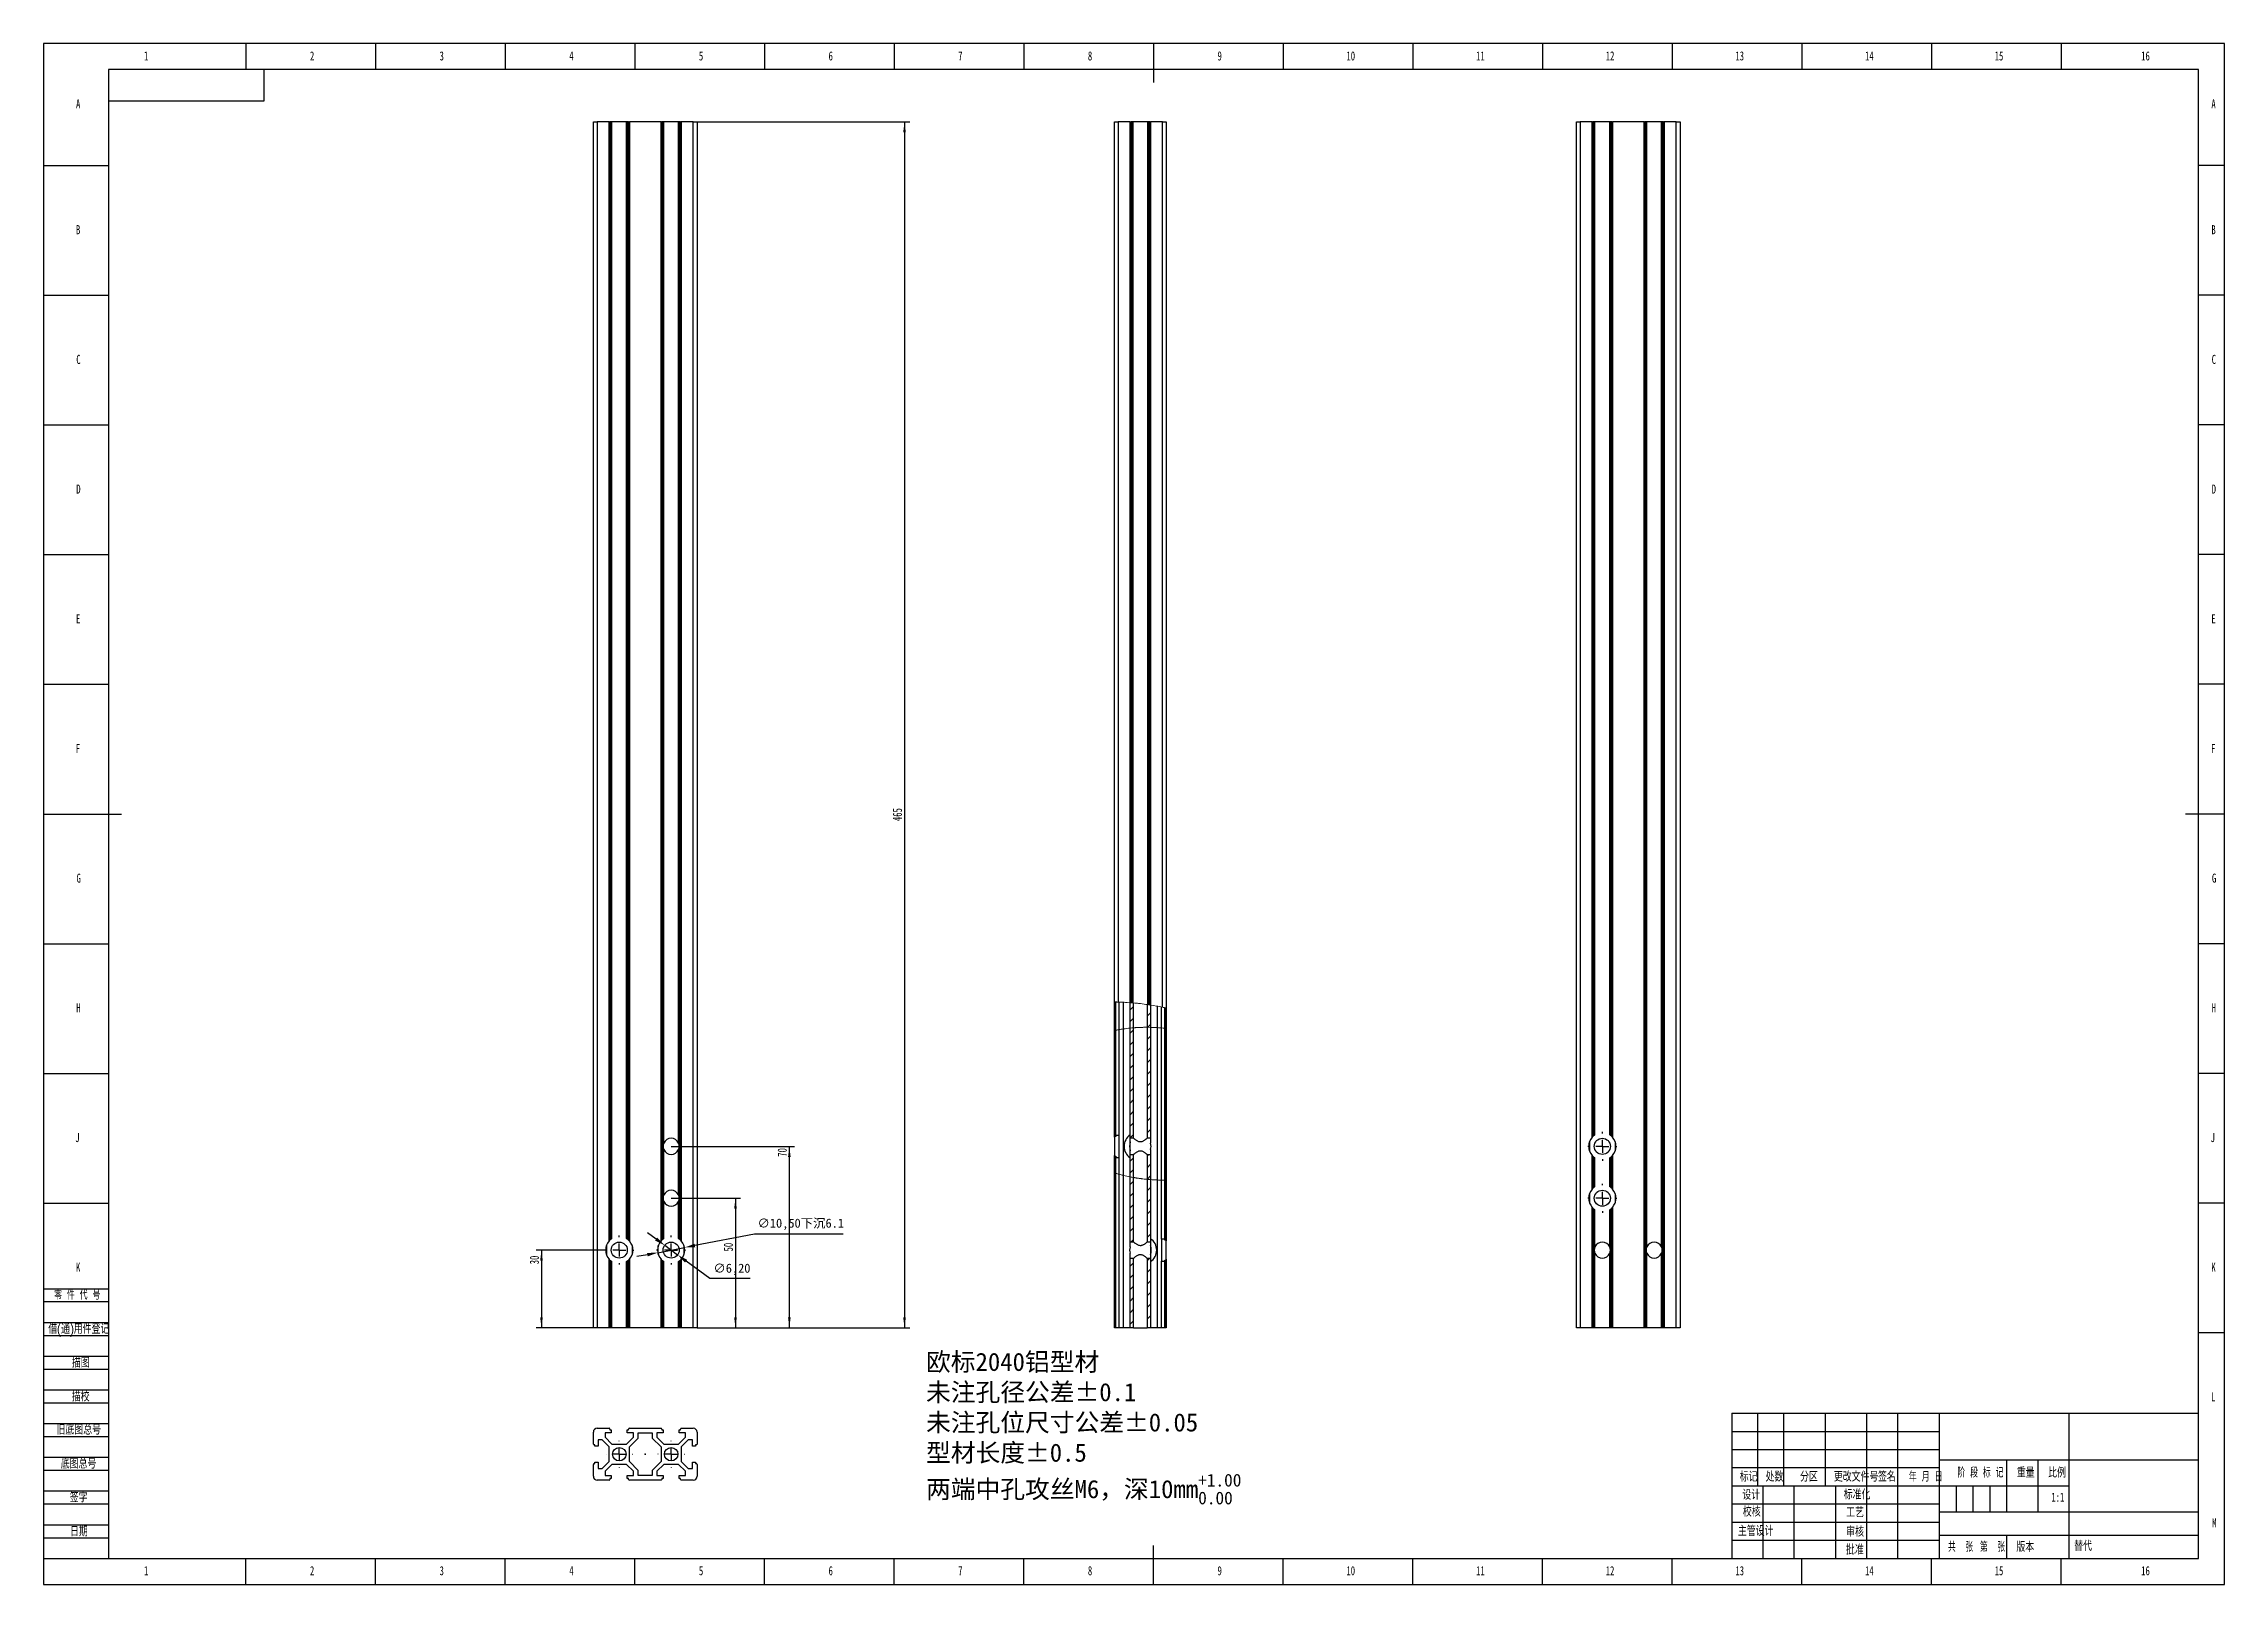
# Model space of a CAD drawing. Header units: millimetres. Extents: x 0 to 841, y 0 to 594.
import ezdxf

# ---------------------------------------------------------------- set-up
doc = ezdxf.new("R2010")
doc.units = ezdxf.units.MM
doc.header["$PDSIZE"] = -1
for name, color, linetype in [('10', 7, 'Continuous'), ('5', 7, 'Continuous'), ('SLD-0', 7, 'Continuous')]:
    doc.layers.add(name, color=color, linetype=linetype)
doc.styles.add('SLDTEXTSTYLE0', font='TXT', dxfattribs={"width": 0.7, "bigfont": 'bigfont'})
doc.styles.add('SLDTEXTSTYLE1', font='TXT', dxfattribs={"width": 0.62, "bigfont": 'bigfont'})
doc.styles.add('SLDTEXTSTYLE2', font='TXT', dxfattribs={"width": 0.614286, "bigfont": 'bigfont'})
doc.styles.add('SLDTEXTSTYLE3', font='TXT', dxfattribs={"width": 0.6, "bigfont": 'bigfont'})
doc.styles.add('SLDTEXTSTYLE4', font='TXT', dxfattribs={"width": 0.7})
doc.dimstyles.new('ISO-25', dxfattribs={"dimtxt": 2.5, "dimasz": 2.5, "dimexe": 1.25, "dimexo": 0.625, "dimtad": 1, "dimtxsty": 'Standard', "dimcen": 2.5, "dimadec": 0, "dimazin": 0, "dimtfac": 1, "dimtmove": 0, "dimatfit": 3, "dimfxl": 1, "dimarcsym": 0})
doc.dimstyles.new('SLDDIMSTYLE0', dxfattribs={"dimtxt": 3.5, "dimasz": 4.08, "dimexe": 0, "dimexo": 0.0625, "dimgap": 0.875, "dimtad": 2, "dimrnd": 1e-09, "dimzin": 12, "dimdsep": 46, "dimtxsty": 'SLDTEXTSTYLE4', "dimsah": 1, "dimcen": 0.09, "dimadec": 0, "dimazin": 3, "dimtfac": 1, "dimtofl": 0, "dimtmove": 0, "dimatfit": 3, "dimfxl": 1, "dimfrac": 2, "dimtolj": 1, "dimtzin": 12, "dimarcsym": 0})

msp = doc.modelspace()

# ---------------------------------------------------------------- texts
at = {"insert": (340.294, 89.292), "char_height": 7, "attachment_point": 1}
msp.add_mtext_dynamic_manual_height_columns('{\\fSimSun|b0|i0|c134|p2;欧标}2040{\\fSimSun|b0|i0|c134|p2;铝型材\\P未注孔径公差%%P0.1\\P未注孔位尺寸公差%%P0.05\\P型材长度%%P0.5\\P\\A1;两端中孔攻丝M6，深10mm\\H0.7x;\\S+1.00^ 0.00;}', width=156.96189, gutter_width=17.5, heights=[76.172], dxfattribs=at)
at = {"layer": '10', "char_height": 3.5, "attachment_point": 2}
for s, insert, style in [('1', (39.544, 591.018), 'SLDTEXTSTYLE4'), ('2', (103.544, 591.018), 'SLDTEXTSTYLE4'), ('3', (153.544, 591.018), 'SLDTEXTSTYLE4'), ('4', (203.544, 591.018), 'SLDTEXTSTYLE4'), ('5', (253.544, 591.018), 'SLDTEXTSTYLE4'), ('6', (303.547, 591.018), 'SLDTEXTSTYLE4'), ('7', (353.547, 591.018), 'SLDTEXTSTYLE4'), ('8', (403.547, 591.018), 'SLDTEXTSTYLE4'), ('9', (453.547, 591.018), 'SLDTEXTSTYLE4'), ('10', (504.089, 591.018), 'SLDTEXTSTYLE4'), ('11', (554.089, 591.018), 'SLDTEXTSTYLE4'), ('12', (604.089, 591.018), 'SLDTEXTSTYLE4'), ('13', (654.089, 591.018), 'SLDTEXTSTYLE4'), ('14', (704.089, 591.018), 'SLDTEXTSTYLE4'), ('15', (754.089, 591.018), 'SLDTEXTSTYLE4'), ('16', (810.591, 591.018), 'SLDTEXTSTYLE4'), ('A', (13.32, 572.518), 'SLDTEXTSTYLE4'), ('A', (836.82, 572.518), 'SLDTEXTSTYLE4'), ('B', (13.32, 524.018), 'SLDTEXTSTYLE4'), ('B', (836.82, 524.018), 'SLDTEXTSTYLE4'), ('C', (13.427, 474.018), 'SLDTEXTSTYLE4'), ('C', (836.927, 474.018), 'SLDTEXTSTYLE4'), ('D', (13.43, 424.018), 'SLDTEXTSTYLE4'), ('D', (836.93, 424.018), 'SLDTEXTSTYLE4'), ('E', (13.318, 374.018), 'SLDTEXTSTYLE4'), ('E', (836.818, 374.018), 'SLDTEXTSTYLE4'), ('F', (13.224, 324.018), 'SLDTEXTSTYLE4'), ('F', (836.724, 324.018), 'SLDTEXTSTYLE4'), ('G', (13.539, 274.018), 'SLDTEXTSTYLE4'), ('G', (837.039, 274.018), 'SLDTEXTSTYLE4'), ('H', (13.43, 224.018), 'SLDTEXTSTYLE4'), ('H', (836.93, 224.018), 'SLDTEXTSTYLE4'), ('J', (13.015, 174.018), 'SLDTEXTSTYLE4'), ('J', (836.515, 174.018), 'SLDTEXTSTYLE4'), ('K', (13.32, 124.018), 'SLDTEXTSTYLE4'), ('K', (836.82, 124.018), 'SLDTEXTSTYLE4'), ('L', (836.681, 74.018), 'SLDTEXTSTYLE4'), ('1:1', (776.749, 35.353), 'SLDTEXTSTYLE4'), ('校核', (658.733, 29.668), 'SLDTEXTSTYLE0'), ('M', (837.097, 25.518), 'SLDTEXTSTYLE4'), ('主管设计', (660.264, 22.22), 'SLDTEXTSTYLE0'), ('1', (39.544, 7.018), 'SLDTEXTSTYLE4'), ('2', (103.544, 7.018), 'SLDTEXTSTYLE4'), ('3', (153.544, 7.018), 'SLDTEXTSTYLE4'), ('4', (203.544, 7.018), 'SLDTEXTSTYLE4'), ('5', (253.544, 7.018), 'SLDTEXTSTYLE4'), ('6', (303.547, 7.018), 'SLDTEXTSTYLE4'), ('7', (353.547, 7.018), 'SLDTEXTSTYLE4'), ('8', (403.547, 7.018), 'SLDTEXTSTYLE4'), ('9', (453.547, 7.018), 'SLDTEXTSTYLE4'), ('10', (504.089, 7.018), 'SLDTEXTSTYLE4'), ('11', (554.089, 7.018), 'SLDTEXTSTYLE4'), ('12', (604.089, 7.018), 'SLDTEXTSTYLE4'), ('13', (654.089, 7.018), 'SLDTEXTSTYLE4'), ('14', (704.089, 7.018), 'SLDTEXTSTYLE4'), ('15', (754.089, 7.018), 'SLDTEXTSTYLE4'), ('16', (810.591, 7.018), 'SLDTEXTSTYLE4')]:
    msp.add_mtext(s, dxfattribs=dict(at, insert=insert, style=style))
at = {"layer": '10', "color": 7, "char_height": 3.5}
for s, insert, attachment_point, style in [('零 件 代 号', (4.079, 113.294), 1, 'SLDTEXTSTYLE2'), ('借(通)用件登记', (1.824, 100.136), 1, 'SLDTEXTSTYLE0'), ('描图', (14.331, 87.091), 2, 'SLDTEXTSTYLE0'), ('描校', (14.298, 74.062), 2, 'SLDTEXTSTYLE0'), ('旧底图总号', (4.985, 61.266), 1, 'SLDTEXTSTYLE0'), ('底图总号', (6.614, 48.182), 1, 'SLDTEXTSTYLE0'), ('标记', (657.522, 43.15), 2, 'SLDTEXTSTYLE0'), ('处数', (667.496, 43.15), 2, 'SLDTEXTSTYLE0'), ('分区', (680.798, 43.15), 2, 'SLDTEXTSTYLE0'), ('更改文件号', (698.989, 43.15), 2, 'SLDTEXTSTYLE0'), ('签名', (710.851, 43.15), 2, 'SLDTEXTSTYLE0'), ('年 月 日', (725.802, 43.15), 2, 'SLDTEXTSTYLE1'), ('阶 段 标 记', (746.908, 44.73), 2, 'SLDTEXTSTYLE2'), ('重量', (764.38, 44.73), 2, 'SLDTEXTSTYLE0'), ('比例', (776.497, 44.73), 2, 'SLDTEXTSTYLE0'), ('签字', (13.529, 35.163), 2, 'SLDTEXTSTYLE0'), ('设计', (658.532, 36.169), 2, 'SLDTEXTSTYLE0'), ('标准化', (699.347, 36.284), 2, 'SLDTEXTSTYLE0'), ('工艺', (698.57, 29.368), 2, 'SLDTEXTSTYLE0'), ('日期', (13.607, 22.051), 2, 'SLDTEXTSTYLE0'), ('审核', (698.569, 21.92), 2, 'SLDTEXTSTYLE0'), ('批准', (698.491, 15.009), 2, 'SLDTEXTSTYLE0'), ('共  张', (739.275, 16.086), 2, 'SLDTEXTSTYLE3'), ('第  张', (751.611, 16.086), 2, 'SLDTEXTSTYLE3'), ('版本', (764.214, 16.086), 2, 'SLDTEXTSTYLE0')]:
    msp.add_mtext(s, dxfattribs=dict(at, insert=insert, attachment_point=attachment_point, style=style))
at = {"layer": 'SLD-0', "insert": (783.073, 16.45), "char_height": 3.5, "attachment_point": 1, "style": 'SLDTEXTSTYLE0'}
msp.add_mtext('替代', dxfattribs=at)

# ---------------------------------------------------------------- blocks, each defined once
blk = doc.blocks.new('_D')
at = {"layer": '10', "transparency": 16777216}
for p, q in [((252, 563.87), (334, 563.87)), ((332, 563.87), (332, 98.87)), ((252, 98.87), (334, 98.87))]:
    blk.add_line(p, q, dxfattribs=at)
for points in [[(332, 563.87), (331.49, 559.79), (332.51, 559.79)], [(332, 98.87), (332.51, 102.95), (331.49, 102.95)]]:
    blk.add_solid(points, dxfattribs=at)
at = {"layer": '10', "transparency": 16777216, "insert": (327.49, 294.27), "char_height": 3.5, "attachment_point": 1, "rotation": 90, "style": 'SLDTEXTSTYLE4'}
blk.add_mtext('465', dxfattribs=at)
blk = doc.blocks.new('_D_1')
at = {"layer": '10', "transparency": 16777216}
for p, q in [((216.4, 128.87), (190, 128.87)), ((192, 128.87), (192, 98.87)), ((212, 98.87), (190, 98.87))]:
    blk.add_line(p, q, dxfattribs=at)
for points in [[(192, 128.87), (191.49, 124.79), (192.51, 124.79)], [(192, 98.87), (192.51, 102.95), (191.49, 102.95)]]:
    blk.add_solid(points, dxfattribs=at)
at = {"layer": '10', "transparency": 16777216, "insert": (187.49, 123.4), "char_height": 3.5, "attachment_point": 1, "rotation": 90, "style": 'SLDTEXTSTYLE4'}
blk.add_mtext('30', dxfattribs=at)
blk = doc.blocks.new('_D_2')
at = {"layer": '10', "transparency": 16777216}
for p, q in [((242, 148.87), (268.81, 148.87)), ((266.81, 148.87), (266.81, 98.87)), ((252, 98.87), (268.81, 98.87))]:
    blk.add_line(p, q, dxfattribs=at)
for points in [[(266.81, 148.87), (266.3, 144.79), (267.32, 144.79)], [(266.81, 98.87), (267.32, 102.95), (266.3, 102.95)]]:
    blk.add_solid(points, dxfattribs=at)
at = {"layer": '10', "transparency": 16777216, "insert": (262.3, 128.36), "char_height": 3.5, "attachment_point": 1, "rotation": 90, "style": 'SLDTEXTSTYLE4'}
blk.add_mtext('50', dxfattribs=at)
blk = doc.blocks.new('_D_3')
at = {"layer": '10', "transparency": 16777216}
for p, q in [((242, 168.87), (289.59, 168.87)), ((287.59, 98.87), (287.59, 168.87)), ((252, 98.87), (289.59, 98.87))]:
    blk.add_line(p, q, dxfattribs=at)
for points in [[(287.59, 168.87), (287.08, 164.79), (288.1, 164.79)], [(287.59, 98.87), (288.1, 102.95), (287.08, 102.95)]]:
    blk.add_solid(points, dxfattribs=at)
at = {"layer": '10', "transparency": 16777216, "insert": (283.08, 164.86), "char_height": 3.5, "attachment_point": 1, "rotation": 90, "style": 'SLDTEXTSTYLE4'}
blk.add_mtext('70', dxfattribs=at)
blk = doc.blocks.new('SW_CENTERMARKSYMBOL_0')
at = {"layer": '10', "color": 0}
for p, q in [((-5, 0), (-5.6, 0)), ((0, 0), (-2.5, 0)), ((0, 5), (0, 5.6)), ((0, 0), (0, 2.5)), ((0, 0), (0, -2.5)), ((0, 0), (2.5, 0)), ((5, 0), (5.6, 0)), ((0, -5), (0, -5.6))]:
    blk.add_line(p, q, dxfattribs=at)
blk = doc.blocks.new('SW_CENTERMARKSYMBOL_1')
at = {"layer": '10', "color": 0}
for p, q in [((-5, 0), (-5.6, 0)), ((0, 0), (-2.5, 0)), ((0, 5), (0, 5.6)), ((0, 0), (0, 2.5)), ((0, 0), (0, -2.5)), ((0, 0), (2.5, 0)), ((5, 0), (5.6, 0)), ((0, -5), (0, -5.6))]:
    blk.add_line(p, q, dxfattribs=at)
blk = doc.blocks.new('SW_CENTERMARKSYMBOL_2')
at = {"layer": '10', "color": 0}
for p, q in [((-5, 0), (-5.1, 0)), ((0, 0), (-2.5, 0)), ((0, 5), (0, 5.1)), ((0, 0), (0, 2.5)), ((0, 0), (0, -2.5)), ((0, 0), (2.5, 0)), ((5, 0), (5.1, 0)), ((0, -5), (0, -5.1))]:
    blk.add_line(p, q, dxfattribs=at)
blk = doc.blocks.new('SW_CENTERMARKSYMBOL_3')
at = {"layer": '10', "color": 0}
for p, q in [((-5, 0), (-5.1, 0)), ((0, 0), (-2.5, 0)), ((0, 5), (0, 5.1)), ((0, 0), (0, 2.5)), ((0, 0), (0, -2.5)), ((0, 0), (2.5, 0)), ((5, 0), (5.1, 0)), ((0, -5), (0, -5.1))]:
    blk.add_line(p, q, dxfattribs=at)
blk = doc.blocks.new('SW_CENTERMARKSYMBOL_4')
at = {"layer": '10', "color": 0}
for p, q in [((-5, 0), (-5.6, 0)), ((0, 0), (-2.5, 0)), ((0, 5), (0, 5.6)), ((0, 0), (0, 2.5)), ((0, 0), (0, -2.5)), ((0, 0), (2.5, 0)), ((5, 0), (5.6, 0)), ((0, -5), (0, -5.6))]:
    blk.add_line(p, q, dxfattribs=at)
blk = doc.blocks.new('SW_CENTERMARKSYMBOL_5')
at = {"layer": '10', "color": 0}
for p, q in [((-5, 0), (-5.6, 0)), ((0, 0), (-2.5, 0)), ((0, 5), (0, 5.6)), ((0, 0), (0, 2.5)), ((0, 0), (0, -2.5)), ((0, 0), (2.5, 0)), ((5, 0), (5.6, 0)), ((0, -5), (0, -5.6))]:
    blk.add_line(p, q, dxfattribs=at)
blk = doc.blocks.new('*D11')
at = {"color": 0, "lineweight": -2, "transparency": 16777216}
for p, q in [((236.22, 133.13), (232.94, 135.55)), ((239.51, 130.71), (244.5, 127.03)), ((256.92, 117.87), (247.78, 124.61)), ((272.45, 117.87), (256.92, 117.87))]:
    blk.add_line(p, q, dxfattribs=at)
at = {"color": 0, "transparency": 16777216}
for points in [[(236.63, 133.68), (235.82, 132.58), (239.51, 130.71)], [(248.19, 125.16), (247.38, 124.06), (244.5, 127.03)]]:
    blk.add_solid(points, dxfattribs=at)
at = {"layer": 'Defpoints', "color": 0, "transparency": 16777216}
for p in [(239.51, 130.71), (244.5, 127.03)]:
    blk.add_point(p, dxfattribs=at)
at = {"color": 0, "transparency": 16777216, "insert": (265.45, 121.44), "char_height": 3.5, "attachment_point": 5}
blk.add_mtext('∅6,20', dxfattribs=at)
blk = doc.blocks.new('*D12')
at = {"color": 0, "lineweight": -2, "transparency": 16777216}
for p, q in [((274.09, 135.02), (251.17, 130.63)), ((308.37, 135.02), (274.09, 135.02)), ((232.84, 127.11), (228.83, 126.35)), ((236.85, 127.88), (247.16, 129.86))]:
    blk.add_line(p, q, dxfattribs=at)
at = {"color": 0, "transparency": 16777216}
for points in [[(232.71, 127.78), (232.97, 126.45), (236.85, 127.88)], [(251.04, 131.3), (251.29, 129.96), (247.16, 129.86)]]:
    blk.add_solid(points, dxfattribs=at)
at = {"layer": 'Defpoints', "color": 0, "transparency": 16777216}
for p in [(236.85, 127.88), (247.16, 129.86)]:
    blk.add_point(p, dxfattribs=at)
at = {"color": 0, "transparency": 16777216, "insert": (291.99, 138.81), "char_height": 3.5, "attachment_point": 5}
blk.add_mtext('∅10,50{\\fSimSun|b0|i0|c134|p2;下沉}6.1', dxfattribs=at)

# ---------------------------------------------------------------- dimensions: what is measured, and where the dimension line sits
dim = msp.add_diameter_dim_2p(p1=(236.846, 127.883), p2=(247.158, 129.86), text='<>{\\fSimSun|b0|i0|c134|p2;下沉}6.1', dimstyle='ISO-25', override={"dimtxt": 3.5, "dimasz": 4.08, "dimexe": 2, "dimexo": 0, "dimgap": 1.524, "dimtih": 1, "dimtoh": 1, "dimzin": 0, "dimadec": 2, "dimtzin": 0})
dim.commit()
dim.dimension.update_dxf_attribs({"geometry": '*D12', "text_midpoint": (274.086, 135.021), "dimtype": 163})
dim = msp.add_diameter_dim_2p(p1=(239.507, 130.711), p2=(244.498, 127.032), dimstyle='ISO-25', override={"dimtxt": 3.5, "dimasz": 4.08, "dimexe": 2, "dimexo": 0, "dimgap": 1.524, "dimtih": 1, "dimtoh": 1, "dimzin": 0, "dimadec": 2, "dimtzin": 0})
dim.commit()
dim.dimension.update_dxf_attribs({"geometry": '*D11', "text_midpoint": (265.447, 117.871), "dimtype": 163})
at = {"layer": '10'}
for base, p1, p2, picture, middle in [((332.002, 98.871), (252.002, 563.871), (252.002, 98.871), '_D', (332.002, 296.575)), ((287.591, 168.871), (252.002, 98.871), (242.002, 168.871), '_D_3', (287.591, 166.391)), ((266.81, 98.871), (242.002, 148.871), (252.002, 98.871), '_D_2', (266.81, 129.892)), ((192.002, 98.871), (216.402, 128.871), (212.002, 98.871), '_D_1', (192.002, 124.934))]:
    dim = msp.add_linear_dim(base=base, p1=p1, p2=p2, angle=90, dimstyle='SLDDIMSTYLE0', dxfattribs=at)
    dim.commit()
    dim.dimension.update_dxf_attribs({"geometry": picture, "text_midpoint": middle, "dimtype": 160})

# ---------------------------------------------------------------- hatches: boundary and pattern name
at = {"layer": '10', "linetype": 'Continuous', "lineweight": 18}
h = msp.add_hatch(dxfattribs=at)
h.set_pattern_fill('ANSI31', color=256, angle=3e-322, style=0)
edge = h.paths.add_edge_path(flags=0)
edge.add_spline(control_points=[(420.356, 224.151), (420.356, 224.151), (420.406, 224.147), (420.501, 224.138), (420.597, 224.129), (420.741, 224.116), (420.921, 224.098), (421.102, 224.081), (421.324, 224.059), (421.568, 224.033), (421.814, 224.008), (422.089, 223.978), (422.372, 223.946), (422.656, 223.915), (422.955, 223.88), (423.244, 223.845), (423.535, 223.81), (423.824, 223.773), (424.088, 223.739), (424.352, 223.705), (424.597, 223.672), (424.804, 223.644), (425.01, 223.616), (425.183, 223.592), (425.308, 223.574), (425.432, 223.556), (425.512, 223.545), (425.542, 223.54), (425.551, 223.539), (425.556, 223.538), (425.556, 223.538)], knot_values=[0, 0, 0, 0, 0.0008701, 0.0008701, 0.0008701, 0.0017401, 0.0017401, 0.0017401, 0.0026114, 0.0026114, 0.0026114, 0.0034862, 0.0034862, 0.0034862, 0.0043659, 0.0043659, 0.0043659, 0.0052502, 0.0052502, 0.0052502, 0.0061359, 0.0061359, 0.0061359, 0.0070178, 0.0070178, 0.0070178, 0.007892, 0.007892, 0.007892, 0.0081562, 0.0081562, 0.0081562, 0.0081562], weights=[1, 1, 1, 1, 1, 1, 1, 1, 1, 1, 1, 1, 1, 1, 1, 1, 1, 1, 1, 1, 1, 1, 1, 1, 1, 1, 1, 1, 1, 1, 1], degree=3, periodic=0)
edge.add_spline(control_points=[(425.556, 223.538), (425.989, 223.476), (426.422, 223.411), (426.856, 223.343)], knot_values=[0.1162322, 0.1162322, 0.1162322, 0.1162322, 0.1185573, 0.1185573, 0.1185573, 0.1185573], weights=[1, 1, 1, 1], degree=3, periodic=0)
edge.add_line((426.856, 223.343), (426.856, 223.343))
edge.add_spline(control_points=[(426.856, 223.343), (427.744, 223.203), (428.631, 223.053), (429.517, 222.891)], knot_values=[0, 0, 0, 0, 0.0037898, 0.0037898, 0.0037898, 0.0037898], weights=[1, 1, 1, 1], degree=3, periodic=0)
edge.add_spline(control_points=[(429.517, 222.891), (430.062, 222.791), (430.609, 222.687), (431.156, 222.578)], knot_values=[0.1232992, 0.1232992, 0.1232992, 0.1232992, 0.1262111, 0.1262111, 0.1262111, 0.1262111], weights=[1, 1, 1, 1], degree=3, periodic=0)
edge.add_spline(control_points=[(431.156, 222.578), (431.556, 222.499), (431.956, 222.417), (432.356, 222.333)], knot_values=[0.1262111, 0.1262111, 0.1262111, 0.1262111, 0.1283385, 0.1283385, 0.1283385, 0.1283385], weights=[1, 1, 1, 1], degree=3, periodic=0)
edge.add_spline(control_points=[(432.356, 222.333), (432.456, 222.312), (432.556, 222.291), (432.656, 222.27)], knot_values=[0.1283385, 0.1283385, 0.1283385, 0.1283385, 0.1288699, 0.1288699, 0.1288699, 0.1288699], weights=[1, 1, 1, 1], degree=3, periodic=0)
edge.add_spline(control_points=[(432.656, 222.27), (432.69, 222.262), (432.725, 222.255), (432.757, 222.248), (432.789, 222.241), (432.82, 222.235), (432.847, 222.229), (432.873, 222.223), (432.896, 222.218), (432.913, 222.215), (432.931, 222.211), (432.943, 222.208), (432.95, 222.207), (432.954, 222.206), (432.956, 222.205), (432.956, 222.205)], knot_values=[0, 0, 0, 0, 0.0001048, 0.0001048, 0.0001048, 0.0002096, 0.0002096, 0.0002096, 0.0003134, 0.0003134, 0.0003134, 0.0004149, 0.0004149, 0.0004149, 0.000474, 0.000474, 0.000474, 0.000474], weights=[1, 1, 1, 1, 1, 1, 1, 1, 1, 1, 1, 1, 1, 1, 1, 1], degree=3, periodic=0)
edge.add_spline(control_points=[(432.956, 222.205), (432.956, 222.205), (432.928, 222.211), (432.874, 222.223), (432.821, 222.234), (432.74, 222.252), (432.639, 222.273), (432.538, 222.295), (432.413, 222.321), (432.276, 222.35), (432.135, 222.379), (431.977, 222.412), (431.815, 222.445), (431.698, 222.469), (431.577, 222.494), (431.456, 222.518)], knot_values=[0, 0, 0, 0, 0.0004954, 0.0004954, 0.0004954, 0.0009905, 0.0009905, 0.0009905, 0.0014906, 0.0014906, 0.0014906, 0.0020015, 0.0020015, 0.0020015, 0.0023683, 0.0023683, 0.0023683, 0.0023683], weights=[1, 1, 1, 1, 1, 1, 1, 1, 1, 1, 1, 1, 1, 1, 1, 1], degree=3, periodic=0)
edge.add_spline(control_points=[(431.456, 222.518), (429.917, 222.828), (428.383, 223.103), (426.856, 223.343)], knot_values=[0.8732568, 0.8732568, 0.8732568, 0.8732568, 0.8814427, 0.8814427, 0.8814427, 0.8814427], weights=[1, 1, 1, 1], degree=3, periodic=0)
edge.add_spline(control_points=[(426.856, 223.343), (426.822, 223.348), (426.788, 223.353), (426.756, 223.358), (426.724, 223.363), (426.693, 223.368), (426.667, 223.372), (426.64, 223.376), (426.617, 223.38), (426.6, 223.383), (426.582, 223.385), (426.569, 223.387), (426.562, 223.388), (426.558, 223.389), (426.556, 223.389), (426.556, 223.389)], knot_values=[0, 0, 0, 0, 0.0001029, 0.0001029, 0.0001029, 0.0002058, 0.0002058, 0.0002058, 0.0003081, 0.0003081, 0.0003081, 0.0004092, 0.0004092, 0.0004092, 0.0004715, 0.0004715, 0.0004715, 0.0004715], weights=[1, 1, 1, 1, 1, 1, 1, 1, 1, 1, 1, 1, 1, 1, 1, 1], degree=3, periodic=0)
edge.add_line((426.556, 223.389), (426.556, 223.389))
edge.add_spline(control_points=[(426.556, 223.389), (426.389, 223.415), (426.222, 223.44), (426.056, 223.465)], knot_values=[0.8819788, 0.8819788, 0.8819788, 0.8819788, 0.8828728, 0.8828728, 0.8828728, 0.8828728], weights=[1, 1, 1, 1], degree=3, periodic=0)
edge.add_line((426.056, 223.465), (426.056, 223.465))
edge.add_spline(control_points=[(426.056, 223.465), (426.854, 223.346), (427.654, 223.217), (428.456, 223.079)], knot_values=[0.1171272, 0.1171272, 0.1171272, 0.1171272, 0.1214113, 0.1214113, 0.1214113, 0.1214113], weights=[1, 1, 1, 1], degree=3, periodic=0)
edge.add_spline(control_points=[(428.456, 223.079), (427.57, 223.232), (426.683, 223.374), (425.795, 223.504)], knot_values=[0, 0, 0, 0, 0.0037866, 0.0037866, 0.0037866, 0.0037866], weights=[1, 1, 1, 1], degree=3, periodic=0)
edge.add_spline(control_points=[(425.795, 223.504), (423.909, 223.78), (422.015, 224.004), (420.117, 224.173)], knot_values=[0, 0, 0, 0, 0.005718, 0.005718, 0.005718, 0.005718], weights=[1, 1, 1, 1], degree=3, periodic=0)
edge.add_spline(control_points=[(420.117, 224.173), (419.23, 224.252), (418.343, 224.318), (417.456, 224.372)], knot_values=[0, 0, 0, 0, 0.003768, 0.003768, 0.003768, 0.003768], weights=[1, 1, 1, 1], degree=3, periodic=0)
edge.add_spline(control_points=[(417.456, 224.372), (418.253, 224.323), (419.053, 224.265), (419.856, 224.196)], knot_values=[0.1015903, 0.1015903, 0.1015903, 0.1015903, 0.1059603, 0.1059603, 0.1059603, 0.1059603], weights=[1, 1, 1, 1], degree=3, periodic=0)
edge.add_spline(control_points=[(419.856, 224.196), (419.689, 224.21), (419.522, 224.224), (419.356, 224.237)], knot_values=[0.8940397, 0.8940397, 0.8940397, 0.8940397, 0.8949477, 0.8949477, 0.8949477, 0.8949477], weights=[1, 1, 1, 1], degree=3, periodic=0)
edge.add_spline(control_points=[(419.356, 224.237), (419.356, 224.237), (419.35, 224.238), (419.339, 224.239), (419.328, 224.24), (419.311, 224.241), (419.29, 224.243), (419.27, 224.244), (419.244, 224.246), (419.216, 224.249), (419.187, 224.251), (419.155, 224.253), (419.123, 224.256), (419.101, 224.258), (419.078, 224.259), (419.056, 224.261)], knot_values=[0, 0, 0, 0, 0.0001005, 0.0001005, 0.0001005, 0.000201, 0.000201, 0.000201, 0.0003016, 0.0003016, 0.0003016, 0.0004025, 0.0004025, 0.0004025, 0.0004694, 0.0004694, 0.0004694, 0.0004694], weights=[1, 1, 1, 1, 1, 1, 1, 1, 1, 1, 1, 1, 1, 1, 1, 1], degree=3, periodic=0)
edge.add_spline(control_points=[(419.056, 224.261), (417.512, 224.381), (415.978, 224.462), (414.456, 224.504)], knot_values=[0.8954931, 0.8954931, 0.8954931, 0.8954931, 0.9039174, 0.9039174, 0.9039174, 0.9039174], weights=[1, 1, 1, 1], degree=3, periodic=0)
edge.add_spline(control_points=[(414.456, 224.504), (414.288, 224.509), (414.118, 224.513), (413.959, 224.516), (413.801, 224.52), (413.65, 224.523), (413.519, 224.525), (413.388, 224.527), (413.273, 224.529), (413.184, 224.53), (413.095, 224.531), (413.029, 224.532), (412.992, 224.532), (412.968, 224.533), (412.956, 224.533), (412.956, 224.533)], knot_values=[0, 0, 0, 0, 0.0005038, 0.0005038, 0.0005038, 0.0010076, 0.0010076, 0.0010076, 0.0015113, 0.0015113, 0.0015113, 0.0020149, 0.0020149, 0.0020149, 0.0023435, 0.0023435, 0.0023435, 0.0023435], weights=[1, 1, 1, 1, 1, 1, 1, 1, 1, 1, 1, 1, 1, 1, 1, 1], degree=3, periodic=0)
edge.add_spline(control_points=[(412.956, 224.533), (412.956, 224.533), (412.962, 224.533), (412.973, 224.533), (412.984, 224.533), (413.001, 224.532), (413.022, 224.532), (413.043, 224.532), (413.068, 224.532), (413.097, 224.531), (413.125, 224.531), (413.157, 224.53), (413.19, 224.53), (413.212, 224.53), (413.234, 224.529), (413.256, 224.529)], knot_values=[0, 0, 0, 0, 0.0001007, 0.0001007, 0.0001007, 0.0002015, 0.0002015, 0.0002015, 0.0003022, 0.0003022, 0.0003022, 0.0004029, 0.0004029, 0.0004029, 0.0004687, 0.0004687, 0.0004687, 0.0004687], weights=[1, 1, 1, 1, 1, 1, 1, 1, 1, 1, 1, 1, 1, 1, 1, 1], degree=3, periodic=0)
edge.add_spline(control_points=[(413.256, 224.529), (413.356, 224.528), (413.456, 224.526), (413.556, 224.524)], knot_values=[0.093864, 0.093864, 0.093864, 0.093864, 0.0944196, 0.0944196, 0.0944196, 0.0944196], weights=[1, 1, 1, 1], degree=3, periodic=0)
edge.add_spline(control_points=[(413.556, 224.524), (413.955, 224.517), (414.355, 224.508), (414.756, 224.495)], knot_values=[0.0944196, 0.0944196, 0.0944196, 0.0944196, 0.0966358, 0.0966358, 0.0966358, 0.0966358], weights=[1, 1, 1, 1], degree=3, periodic=0)
edge.add_spline(control_points=[(414.756, 224.495), (415.301, 224.479), (415.847, 224.457), (416.395, 224.43)], knot_values=[0.0966358, 0.0966358, 0.0966358, 0.0966358, 0.0996491, 0.0996491, 0.0996491, 0.0996491], weights=[1, 1, 1, 1], degree=3, periodic=0)
edge.add_spline(control_points=[(416.395, 224.43), (417.282, 224.386), (418.169, 224.33), (419.056, 224.261)], knot_values=[0, 0, 0, 0, 0.0037665, 0.0037665, 0.0037665, 0.0037665], weights=[1, 1, 1, 1], degree=3, periodic=0)
edge.add_spline(control_points=[(419.056, 224.261), (419.488, 224.228), (419.922, 224.191), (420.356, 224.151)], knot_values=[0.1045069, 0.1045069, 0.1045069, 0.1045069, 0.106867, 0.106867, 0.106867, 0.106867], weights=[1, 1, 1, 1], degree=3, periodic=0)
h = msp.add_hatch(dxfattribs=at)
h.set_pattern_fill('ANSI31', color=256, angle=3e-322, style=0)
edge = h.paths.add_edge_path(flags=0)
edge.add_line((419.056, 224.261), (419.056, 214.461))
edge.add_spline(control_points=[(419.056, 214.461), (419.488, 214.504), (419.921, 214.543), (420.356, 214.577)], knot_values=[0.0630419, 0.0630419, 0.0630419, 0.0630419, 0.0679428, 0.0679428, 0.0679428, 0.0679428], weights=[1, 1, 1, 1], degree=3, periodic=0)
edge.add_line((420.356, 214.577), (420.356, 224.151))
edge.add_spline(control_points=[(420.356, 224.151), (419.922, 224.191), (419.488, 224.228), (419.056, 224.261)], knot_values=[0.893133, 0.893133, 0.893133, 0.893133, 0.8954931, 0.8954931, 0.8954931, 0.8954931], weights=[1, 1, 1, 1], degree=3, periodic=0)
h = msp.add_hatch(dxfattribs=at)
h.set_pattern_fill('ANSI31', color=256, angle=3e-322, style=0)
edge = h.paths.add_edge_path(flags=0)
edge.add_line((425.556, 223.538), (425.556, 214.766))
edge.add_spline(control_points=[(425.556, 214.766), (425.989, 214.764), (426.422, 214.758), (426.856, 214.748)], knot_values=[0.0873224, 0.0873224, 0.0873224, 0.0873224, 0.0921307, 0.0921307, 0.0921307, 0.0921307], weights=[1, 1, 1, 1], degree=3, periodic=0)
edge.add_line((426.856, 214.748), (426.856, 223.343))
edge.add_spline(control_points=[(426.856, 223.343), (426.422, 223.411), (425.989, 223.476), (425.556, 223.538)], knot_values=[0.8814427, 0.8814427, 0.8814427, 0.8814427, 0.8837678, 0.8837678, 0.8837678, 0.8837678], weights=[1, 1, 1, 1], degree=3, periodic=0)
h = msp.add_hatch(dxfattribs=at)
h.set_pattern_fill('ANSI31', color=256, angle=3e-322, style=0)
edge = h.paths.add_edge_path(flags=0)
edge.add_spline(control_points=[(420.356, 214.577), (420.356, 214.577), (420.406, 214.581), (420.502, 214.588), (420.598, 214.596), (420.742, 214.606), (420.923, 214.619), (421.104, 214.631), (421.327, 214.646), (421.573, 214.66), (421.82, 214.674), (422.097, 214.689), (422.381, 214.702), (422.665, 214.714), (422.964, 214.726), (423.254, 214.735), (423.543, 214.744), (423.83, 214.751), (424.092, 214.756), (424.354, 214.76), (424.597, 214.763), (424.802, 214.765), (425.007, 214.766), (425.179, 214.767), (425.304, 214.766), (425.429, 214.766), (425.51, 214.766), (425.541, 214.766), (425.551, 214.766), (425.556, 214.766), (425.556, 214.766)], knot_values=[0, 0, 0, 0, 0.0008713, 0.0008713, 0.0008713, 0.0017425, 0.0017425, 0.0017425, 0.0026153, 0.0026153, 0.0026153, 0.00349, 0.00349, 0.00349, 0.0043649, 0.0043649, 0.0043649, 0.0052386, 0.0052386, 0.0052386, 0.0061113, 0.0061113, 0.0061113, 0.0069839, 0.0069839, 0.0069839, 0.0078568, 0.0078568, 0.0078568, 0.0081306, 0.0081306, 0.0081306, 0.0081306], weights=[1, 1, 1, 1, 1, 1, 1, 1, 1, 1, 1, 1, 1, 1, 1, 1, 1, 1, 1, 1, 1, 1, 1, 1, 1, 1, 1, 1, 1, 1, 1], degree=3, periodic=0)
edge.add_spline(control_points=[(425.556, 214.766), (425.989, 214.764), (426.422, 214.758), (426.856, 214.748)], knot_values=[0.0873224, 0.0873224, 0.0873224, 0.0873224, 0.0921307, 0.0921307, 0.0921307, 0.0921307], weights=[1, 1, 1, 1], degree=3, periodic=0)
edge.add_spline(control_points=[(426.856, 214.748), (427.743, 214.727), (428.63, 214.689), (429.517, 214.634)], knot_values=[0, 0, 0, 0, 0.0037645, 0.0037645, 0.0037645, 0.0037645], weights=[1, 1, 1, 1], degree=3, periodic=0)
edge.add_spline(control_points=[(429.517, 214.634), (430.063, 214.6), (430.61, 214.559), (431.156, 214.513)], knot_values=[0.1019528, 0.1019528, 0.1019528, 0.1019528, 0.1080026, 0.1080026, 0.1080026, 0.1080026], weights=[1, 1, 1, 1], degree=3, periodic=0)
edge.add_spline(control_points=[(431.156, 214.513), (431.556, 214.478), (431.956, 214.441), (432.356, 214.4)], knot_values=[0.1080026, 0.1080026, 0.1080026, 0.1080026, 0.1124352, 0.1124352, 0.1124352, 0.1124352], weights=[1, 1, 1, 1], degree=3, periodic=0)
edge.add_spline(control_points=[(432.356, 214.4), (432.456, 214.39), (432.556, 214.379), (432.656, 214.368)], knot_values=[0.1124352, 0.1124352, 0.1124352, 0.1124352, 0.1135442, 0.1135442, 0.1135442, 0.1135442], weights=[1, 1, 1, 1], degree=3, periodic=0)
edge.add_spline(control_points=[(432.656, 214.368), (432.69, 214.365), (432.724, 214.361), (432.756, 214.358), (432.787, 214.354), (432.818, 214.351), (432.844, 214.348), (432.87, 214.345), (432.893, 214.343), (432.911, 214.341), (432.929, 214.339), (432.942, 214.337), (432.949, 214.337), (432.954, 214.336), (432.956, 214.336), (432.956, 214.336)], knot_values=[0, 0, 0, 0, 0.0001018, 0.0001018, 0.0001018, 0.0002035, 0.0002035, 0.0002035, 0.0003051, 0.0003051, 0.0003051, 0.000406, 0.000406, 0.000406, 0.00047, 0.00047, 0.00047, 0.00047], weights=[1, 1, 1, 1, 1, 1, 1, 1, 1, 1, 1, 1, 1, 1, 1, 1], degree=3, periodic=0)
edge.add_spline(control_points=[(432.956, 214.336), (432.956, 214.336), (432.95, 214.337), (432.939, 214.338), (432.928, 214.339), (432.912, 214.341), (432.891, 214.343), (432.87, 214.345), (432.844, 214.348), (432.816, 214.351), (432.788, 214.354), (432.756, 214.358), (432.723, 214.361), (432.701, 214.364), (432.679, 214.366), (432.656, 214.368)], knot_values=[0, 0, 0, 0, 0.0001003, 0.0001003, 0.0001003, 0.0002005, 0.0002005, 0.0002005, 0.0003011, 0.0003011, 0.0003011, 0.0004022, 0.0004022, 0.0004022, 0.00047, 0.00047, 0.00047, 0.00047], weights=[1, 1, 1, 1, 1, 1, 1, 1, 1, 1, 1, 1, 1, 1, 1, 1], degree=3, periodic=0)
edge.add_spline(control_points=[(432.656, 214.368), (432.556, 214.379), (432.456, 214.39), (432.356, 214.4)], knot_values=[0.8864558, 0.8864558, 0.8864558, 0.8864558, 0.8875648, 0.8875648, 0.8875648, 0.8875648], weights=[1, 1, 1, 1], degree=3, periodic=0)
edge.add_spline(control_points=[(432.356, 214.4), (431.956, 214.441), (431.556, 214.478), (431.156, 214.513)], knot_values=[0.8875648, 0.8875648, 0.8875648, 0.8875648, 0.8919974, 0.8919974, 0.8919974, 0.8919974], weights=[1, 1, 1, 1], degree=3, periodic=0)
edge.add_spline(control_points=[(431.156, 214.513), (430.61, 214.559), (430.063, 214.6), (429.517, 214.634)], knot_values=[0.8919974, 0.8919974, 0.8919974, 0.8919974, 0.8980472, 0.8980472, 0.8980472, 0.8980472], weights=[1, 1, 1, 1], degree=3, periodic=0)
edge.add_spline(control_points=[(429.517, 214.634), (428.63, 214.689), (427.743, 214.727), (426.856, 214.748)], knot_values=[0, 0, 0, 0, 0.0037645, 0.0037645, 0.0037645, 0.0037645], weights=[1, 1, 1, 1], degree=3, periodic=0)
edge.add_spline(control_points=[(426.856, 214.748), (426.422, 214.758), (425.989, 214.764), (425.556, 214.766)], knot_values=[0.9078693, 0.9078693, 0.9078693, 0.9078693, 0.9126776, 0.9126776, 0.9126776, 0.9126776], weights=[1, 1, 1, 1], degree=3, periodic=0)
edge.add_spline(control_points=[(425.556, 214.766), (425.556, 214.766), (425.55, 214.766), (425.539, 214.766), (425.505, 214.766), (425.421, 214.766), (425.294, 214.766), (425.167, 214.767), (424.992, 214.766), (424.786, 214.765), (424.579, 214.763), (424.334, 214.76), (424.071, 214.755), (423.808, 214.75), (423.521, 214.743), (423.231, 214.734), (422.942, 214.725), (422.644, 214.714), (422.361, 214.701), (422.078, 214.688), (421.802, 214.673), (421.557, 214.659), (421.312, 214.645), (421.09, 214.63), (420.91, 214.618), (420.73, 214.605), (420.587, 214.595), (420.494, 214.588), (420.403, 214.581), (420.356, 214.577), (420.356, 214.577)], knot_values=[0.0040658, 0.0040658, 0.0040658, 0.0040658, 0.0043639, 0.0043639, 0.0043639, 0.0052369, 0.0052369, 0.0052369, 0.00611, 0.00611, 0.00611, 0.0069829, 0.0069829, 0.0069829, 0.0078555, 0.0078555, 0.0078555, 0.0087281, 0.0087281, 0.0087281, 0.0096017, 0.0096017, 0.0096017, 0.0104766, 0.0104766, 0.0104766, 0.0113515, 0.0113515, 0.0113515, 0.0121985, 0.0121985, 0.0121985, 0.0121985], weights=[1, 1, 1, 1, 1, 1, 1, 1, 1, 1, 1, 1, 1, 1, 1, 1, 1, 1, 1, 1, 1, 1, 1, 1, 1, 1, 1, 1, 1, 1, 1], degree=3, periodic=0)
edge.add_spline(control_points=[(420.356, 214.577), (419.921, 214.543), (419.488, 214.504), (419.056, 214.461)], knot_values=[0.9320572, 0.9320572, 0.9320572, 0.9320572, 0.9369581, 0.9369581, 0.9369581, 0.9369581], weights=[1, 1, 1, 1], degree=3, periodic=0)
edge.add_spline(control_points=[(419.056, 214.461), (418.168, 214.372), (417.281, 214.262), (416.395, 214.131)], knot_values=[0, 0, 0, 0, 0.0037772, 0.0037772, 0.0037772, 0.0037772], weights=[1, 1, 1, 1], degree=3, periodic=0)
edge.add_spline(control_points=[(416.395, 214.131), (415.846, 214.049), (415.299, 213.96), (414.756, 213.862)], knot_values=[0.9470898, 0.9470898, 0.9470898, 0.9470898, 0.9534143, 0.9534143, 0.9534143, 0.9534143], weights=[1, 1, 1, 1], degree=3, periodic=0)
edge.add_spline(control_points=[(414.756, 213.862), (414.354, 213.789), (413.954, 213.712), (413.556, 213.631)], knot_values=[0.9534143, 0.9534143, 0.9534143, 0.9534143, 0.9580909, 0.9580909, 0.9580909, 0.9580909], weights=[1, 1, 1, 1], degree=3, periodic=0)
edge.add_spline(control_points=[(413.556, 213.631), (413.456, 213.611), (413.356, 213.59), (413.256, 213.569)], knot_values=[0.9580909, 0.9580909, 0.9580909, 0.9580909, 0.9592669, 0.9592669, 0.9592669, 0.9592669], weights=[1, 1, 1, 1], degree=3, periodic=0)
edge.add_spline(control_points=[(413.256, 213.569), (413.222, 213.561), (413.187, 213.554), (413.155, 213.547), (413.123, 213.54), (413.092, 213.534), (413.065, 213.528), (413.039, 213.522), (413.016, 213.517), (412.998, 213.514), (412.981, 213.51), (412.968, 213.507), (412.962, 213.506), (412.958, 213.505), (412.956, 213.505), (412.956, 213.505)], knot_values=[0, 0, 0, 0, 0.0001047, 0.0001047, 0.0001047, 0.0002095, 0.0002095, 0.0002095, 0.0003133, 0.0003133, 0.0003133, 0.0004149, 0.0004149, 0.0004149, 0.0004739, 0.0004739, 0.0004739, 0.0004739], weights=[1, 1, 1, 1, 1, 1, 1, 1, 1, 1, 1, 1, 1, 1, 1, 1], degree=3, periodic=0)
edge.add_spline(control_points=[(412.956, 213.505), (412.956, 213.505), (412.961, 213.506), (412.972, 213.508), (412.983, 213.51), (412.999, 213.514), (413.019, 213.518), (413.039, 213.523), (413.064, 213.528), (413.092, 213.534), (413.12, 213.54), (413.151, 213.547), (413.184, 213.553), (413.207, 213.558), (413.232, 213.564), (413.256, 213.569)], knot_values=[0, 0, 0, 0, 0.000099, 0.000099, 0.000099, 0.000198, 0.000198, 0.000198, 0.000298, 0.000298, 0.000298, 0.0004002, 0.0004002, 0.0004002, 0.0004739, 0.0004739, 0.0004739, 0.0004739], weights=[1, 1, 1, 1, 1, 1, 1, 1, 1, 1, 1, 1, 1, 1, 1, 1], degree=3, periodic=0)
edge.add_spline(control_points=[(413.256, 213.569), (413.356, 213.59), (413.456, 213.611), (413.556, 213.631)], knot_values=[0.0407331, 0.0407331, 0.0407331, 0.0407331, 0.0419091, 0.0419091, 0.0419091, 0.0419091], weights=[1, 1, 1, 1], degree=3, periodic=0)
edge.add_spline(control_points=[(413.556, 213.631), (413.954, 213.712), (414.354, 213.789), (414.756, 213.862)], knot_values=[0.0419091, 0.0419091, 0.0419091, 0.0419091, 0.0465857, 0.0465857, 0.0465857, 0.0465857], weights=[1, 1, 1, 1], degree=3, periodic=0)
edge.add_spline(control_points=[(414.756, 213.862), (415.299, 213.96), (415.846, 214.049), (416.395, 214.131)], knot_values=[0.0465857, 0.0465857, 0.0465857, 0.0465857, 0.0529102, 0.0529102, 0.0529102, 0.0529102], weights=[1, 1, 1, 1], degree=3, periodic=0)
edge.add_spline(control_points=[(416.395, 214.131), (417.281, 214.262), (418.168, 214.372), (419.056, 214.461)], knot_values=[0, 0, 0, 0, 0.0037772, 0.0037772, 0.0037772, 0.0037772], weights=[1, 1, 1, 1], degree=3, periodic=0)
edge.add_spline(control_points=[(419.056, 214.461), (419.488, 214.504), (419.921, 214.543), (420.356, 214.577)], knot_values=[0.0630419, 0.0630419, 0.0630419, 0.0630419, 0.0679428, 0.0679428, 0.0679428, 0.0679428], weights=[1, 1, 1, 1], degree=3, periodic=0)
edge = h.paths.add_edge_path(flags=0)
edge.add_spline(control_points=[(416.717, 214.177), (417.848, 214.339), (418.982, 214.464), (420.117, 214.558)], knot_values=[0, 0, 0, 0, 0.0048233, 0.0048233, 0.0048233, 0.0048233], weights=[1, 1, 1, 1], degree=3, periodic=0)
edge.add_spline(control_points=[(420.117, 214.558), (421.991, 214.712), (423.889, 214.779), (425.795, 214.765)], knot_values=[0.0670426, 0.0670426, 0.0670426, 0.0670426, 0.0882084, 0.0882084, 0.0882084, 0.0882084], weights=[1, 1, 1, 1], degree=3, periodic=0)
edge.add_spline(control_points=[(425.795, 214.765), (426.929, 214.756), (428.062, 214.718), (429.195, 214.653)], knot_values=[0, 0, 0, 0, 0.0048096, 0.0048096, 0.0048096, 0.0048096], weights=[1, 1, 1, 1], degree=3, periodic=0)
edge.add_spline(control_points=[(429.195, 214.653), (429.849, 214.615), (430.503, 214.568), (431.156, 214.513)], knot_values=[0.1007673, 0.1007673, 0.1007673, 0.1007673, 0.1080026, 0.1080026, 0.1080026, 0.1080026], weights=[1, 1, 1, 1], degree=3, periodic=0)
edge.add_spline(control_points=[(431.156, 214.513), (430.503, 214.568), (429.849, 214.615), (429.195, 214.653)], knot_values=[0.8919974, 0.8919974, 0.8919974, 0.8919974, 0.8992327, 0.8992327, 0.8992327, 0.8992327], weights=[1, 1, 1, 1], degree=3, periodic=0)
edge.add_spline(control_points=[(429.195, 214.653), (428.062, 214.718), (426.929, 214.756), (425.795, 214.765)], knot_values=[0, 0, 0, 0, 0.0048096, 0.0048096, 0.0048096, 0.0048096], weights=[1, 1, 1, 1], degree=3, periodic=0)
edge.add_spline(control_points=[(425.795, 214.765), (423.889, 214.779), (421.991, 214.712), (420.117, 214.558)], knot_values=[0.9117916, 0.9117916, 0.9117916, 0.9117916, 0.9329574, 0.9329574, 0.9329574, 0.9329574], weights=[1, 1, 1, 1], degree=3, periodic=0)
edge.add_spline(control_points=[(420.117, 214.558), (418.982, 214.464), (417.848, 214.339), (416.717, 214.177)], knot_values=[0, 0, 0, 0, 0.0048233, 0.0048233, 0.0048233, 0.0048233], weights=[1, 1, 1, 1], degree=3, periodic=0)
edge.add_spline(control_points=[(416.717, 214.177), (416.059, 214.084), (415.405, 213.979), (414.756, 213.862)], knot_values=[0.9458581, 0.9458581, 0.9458581, 0.9458581, 0.9534143, 0.9534143, 0.9534143, 0.9534143], weights=[1, 1, 1, 1], degree=3, periodic=0)
edge.add_spline(control_points=[(414.756, 213.862), (415.405, 213.979), (416.059, 214.084), (416.717, 214.177)], knot_values=[0.0465857, 0.0465857, 0.0465857, 0.0465857, 0.0541419, 0.0541419, 0.0541419, 0.0541419], weights=[1, 1, 1, 1], degree=3, periodic=0)
h = msp.add_hatch(dxfattribs=at)
h.set_pattern_fill('ANSI31', color=256, angle=3e-322, style=0)
edge = h.paths.add_edge_path(flags=0)
edge.add_line((419.056, 171.971), (420.356, 171.971))
edge.add_line((420.356, 171.971), (420.356, 214.577))
edge.add_spline(control_points=[(420.356, 214.577), (419.921, 214.543), (419.488, 214.504), (419.056, 214.461)], knot_values=[0.9320572, 0.9320572, 0.9320572, 0.9320572, 0.9369581, 0.9369581, 0.9369581, 0.9369581], weights=[1, 1, 1, 1], degree=3, periodic=0)
edge.add_line((419.056, 214.461), (419.056, 171.971))
h = msp.add_hatch(dxfattribs=at)
h.set_pattern_fill('ANSI31', color=256, angle=3e-322, style=0)
edge = h.paths.add_edge_path(flags=0)
edge.add_spline(control_points=[(426.856, 214.748), (426.422, 214.758), (425.989, 214.764), (425.556, 214.766)], knot_values=[0.9078693, 0.9078693, 0.9078693, 0.9078693, 0.9126776, 0.9126776, 0.9126776, 0.9126776], weights=[1, 1, 1, 1], degree=3, periodic=0)
edge.add_line((425.556, 214.766), (425.556, 171.971))
edge.add_line((425.556, 171.971), (426.856, 171.971))
edge.add_line((426.856, 171.971), (426.856, 214.748))
h = msp.add_hatch(dxfattribs=at)
h.set_pattern_fill('ANSI31', color=256, angle=3e-322, style=0)
edge = h.paths.add_edge_path(flags=0)
edge.add_spline(control_points=[(419.056, 157.112), (419.488, 157.025), (419.921, 156.943), (420.356, 156.865)], knot_values=[0.3572964, 0.3572964, 0.3572964, 0.3572964, 0.3622301, 0.3622301, 0.3622301, 0.3622301], weights=[1, 1, 1, 1], degree=3, periodic=0)
edge.add_line((420.356, 156.865), (420.356, 165.771))
edge.add_line((420.356, 165.771), (419.056, 165.771))
edge.add_line((419.056, 165.771), (419.056, 157.112))
h = msp.add_hatch(dxfattribs=at)
h.set_pattern_fill('ANSI31', color=256, angle=3e-322, style=0)
edge = h.paths.add_edge_path(flags=0)
edge.add_line((426.856, 165.771), (425.556, 165.771))
edge.add_line((425.556, 165.771), (425.556, 156.152))
edge.add_spline(control_points=[(425.556, 156.152), (425.989, 156.11), (426.422, 156.073), (426.856, 156.041)], knot_values=[0.3817323, 0.3817323, 0.3817323, 0.3817323, 0.3865695, 0.3865695, 0.3865695, 0.3865695], weights=[1, 1, 1, 1], degree=3, periodic=0)
edge.add_line((426.856, 156.041), (426.856, 165.771))
h = msp.add_hatch(dxfattribs=at)
h.set_pattern_fill('ANSI31', color=256, angle=3e-322, style=0)
edge = h.paths.add_edge_path(flags=0)
edge.add_spline(control_points=[(425.556, 156.152), (425.556, 156.152), (425.506, 156.156), (425.41, 156.166), (425.315, 156.175), (425.171, 156.189), (424.991, 156.208), (424.811, 156.227), (424.589, 156.251), (424.345, 156.279), (424.1, 156.307), (423.825, 156.34), (423.543, 156.376), (423.259, 156.413), (422.961, 156.453), (422.672, 156.494), (422.38, 156.535), (422.091, 156.578), (421.827, 156.619), (421.562, 156.66), (421.316, 156.7), (421.108, 156.735), (420.902, 156.77), (420.728, 156.8), (420.603, 156.821), (420.479, 156.843), (420.399, 156.858), (420.369, 156.863), (420.36, 156.864), (420.356, 156.865), (420.356, 156.865)], knot_values=[0, 0, 0, 0, 0.0008697, 0.0008697, 0.0008697, 0.0017393, 0.0017393, 0.0017393, 0.0026102, 0.0026102, 0.0026102, 0.0034848, 0.0034848, 0.0034848, 0.0043656, 0.0043656, 0.0043656, 0.0052531, 0.0052531, 0.0052531, 0.006144, 0.006144, 0.006144, 0.0070306, 0.0070306, 0.0070306, 0.0079058, 0.0079058, 0.0079058, 0.0081669, 0.0081669, 0.0081669, 0.0081669], weights=[1, 1, 1, 1, 1, 1, 1, 1, 1, 1, 1, 1, 1, 1, 1, 1, 1, 1, 1, 1, 1, 1, 1, 1, 1, 1, 1, 1, 1, 1, 1], degree=3, periodic=0)
edge.add_spline(control_points=[(420.356, 156.865), (419.921, 156.943), (419.488, 157.025), (419.056, 157.112)], knot_values=[0.6377699, 0.6377699, 0.6377699, 0.6377699, 0.6427036, 0.6427036, 0.6427036, 0.6427036], weights=[1, 1, 1, 1], degree=3, periodic=0)
edge.add_spline(control_points=[(419.056, 157.112), (418.167, 157.29), (417.28, 157.487), (416.395, 157.702)], knot_values=[0, 0, 0, 0, 0.0038088, 0.0038088, 0.0038088, 0.0038088], weights=[1, 1, 1, 1], degree=3, periodic=0)
edge.add_spline(control_points=[(416.395, 157.702), (415.846, 157.837), (415.299, 157.978), (414.756, 158.125)], knot_values=[0.6529054, 0.6529054, 0.6529054, 0.6529054, 0.6592755, 0.6592755, 0.6592755, 0.6592755], weights=[1, 1, 1, 1], degree=3, periodic=0)
edge.add_spline(control_points=[(414.756, 158.125), (414.354, 158.234), (413.954, 158.347), (413.556, 158.464)], knot_values=[0.6592755, 0.6592755, 0.6592755, 0.6592755, 0.6639868, 0.6639868, 0.6639868, 0.6639868], weights=[1, 1, 1, 1], degree=3, periodic=0)
edge.add_spline(control_points=[(413.556, 158.464), (413.456, 158.493), (413.356, 158.523), (413.256, 158.552)], knot_values=[0.6639868, 0.6639868, 0.6639868, 0.6639868, 0.6651717, 0.6651717, 0.6651717, 0.6651717], weights=[1, 1, 1, 1], degree=3, periodic=0)
edge.add_spline(control_points=[(413.256, 158.552), (413.221, 158.563), (413.186, 158.573), (413.153, 158.583), (413.12, 158.593), (413.089, 158.602), (413.062, 158.61), (413.036, 158.618), (413.013, 158.625), (412.995, 158.631), (412.979, 158.636), (412.967, 158.639), (412.961, 158.641), (412.957, 158.642), (412.956, 158.643), (412.956, 158.643)], knot_values=[0, 0, 0, 0, 0.0001087, 0.0001087, 0.0001087, 0.0002176, 0.0002176, 0.0002176, 0.0003242, 0.0003242, 0.0003242, 0.0004263, 0.0004263, 0.0004263, 0.0004791, 0.0004791, 0.0004791, 0.0004791], weights=[1, 1, 1, 1, 1, 1, 1, 1, 1, 1, 1, 1, 1, 1, 1, 1], degree=3, periodic=0)
edge.add_spline(control_points=[(412.956, 158.643), (412.956, 158.643), (412.961, 158.641), (412.972, 158.638), (412.982, 158.635), (412.998, 158.63), (413.017, 158.624), (413.037, 158.618), (413.061, 158.611), (413.087, 158.603), (413.115, 158.595), (413.146, 158.585), (413.178, 158.576), (413.203, 158.568), (413.23, 158.56), (413.256, 158.552)], knot_values=[0, 0, 0, 0, 0.0000975, 0.0000975, 0.0000975, 0.000195, 0.000195, 0.000195, 0.0002942, 0.0002942, 0.0002942, 0.0003975, 0.0003975, 0.0003975, 0.000479, 0.000479, 0.000479, 0.000479], weights=[1, 1, 1, 1, 1, 1, 1, 1, 1, 1, 1, 1, 1, 1, 1, 1], degree=3, periodic=0)
edge.add_spline(control_points=[(413.256, 158.552), (413.356, 158.523), (413.456, 158.493), (413.556, 158.464)], knot_values=[0.3348283, 0.3348283, 0.3348283, 0.3348283, 0.3360132, 0.3360132, 0.3360132, 0.3360132], weights=[1, 1, 1, 1], degree=3, periodic=0)
edge.add_spline(control_points=[(413.556, 158.464), (413.954, 158.347), (414.354, 158.234), (414.756, 158.125)], knot_values=[0.3360132, 0.3360132, 0.3360132, 0.3360132, 0.3407245, 0.3407245, 0.3407245, 0.3407245], weights=[1, 1, 1, 1], degree=3, periodic=0)
edge.add_spline(control_points=[(414.756, 158.125), (415.299, 157.978), (415.846, 157.837), (416.395, 157.702)], knot_values=[0.3407245, 0.3407245, 0.3407245, 0.3407245, 0.3470946, 0.3470946, 0.3470946, 0.3470946], weights=[1, 1, 1, 1], degree=3, periodic=0)
edge.add_spline(control_points=[(416.395, 157.702), (417.28, 157.487), (418.167, 157.29), (419.056, 157.112)], knot_values=[0, 0, 0, 0, 0.0038088, 0.0038088, 0.0038088, 0.0038088], weights=[1, 1, 1, 1], degree=3, periodic=0)
edge.add_spline(control_points=[(419.056, 157.112), (419.488, 157.025), (419.921, 156.943), (420.356, 156.865)], knot_values=[0.3572964, 0.3572964, 0.3572964, 0.3572964, 0.3622301, 0.3622301, 0.3622301, 0.3622301], weights=[1, 1, 1, 1], degree=3, periodic=0)
edge.add_spline(control_points=[(420.356, 156.865), (420.356, 156.865), (420.363, 156.864), (420.376, 156.862), (420.412, 156.855), (420.497, 156.84), (420.623, 156.818), (420.75, 156.796), (420.922, 156.766), (421.125, 156.732), (421.331, 156.698), (421.573, 156.659), (421.834, 156.618), (422.098, 156.577), (422.387, 156.534), (422.677, 156.493), (422.97, 156.451), (423.272, 156.411), (423.558, 156.374), (423.844, 156.338), (424.122, 156.304), (424.369, 156.276), (424.615, 156.248), (424.836, 156.224), (425.015, 156.205), (425.193, 156.187), (425.333, 156.173), (425.425, 156.164), (425.511, 156.156), (425.556, 156.152), (425.556, 156.152)], knot_values=[0.0040897, 0.0040897, 0.0040897, 0.0040897, 0.0044145, 0.0044145, 0.0044145, 0.005274, 0.005274, 0.005274, 0.006137, 0.006137, 0.006137, 0.0070112, 0.0070112, 0.0070112, 0.007897, 0.007897, 0.007897, 0.0087876, 0.0087876, 0.0087876, 0.0096754, 0.0096754, 0.0096754, 0.0105565, 0.0105565, 0.0105565, 0.0114312, 0.0114312, 0.0114312, 0.0122567, 0.0122567, 0.0122567, 0.0122567], weights=[1, 1, 1, 1, 1, 1, 1, 1, 1, 1, 1, 1, 1, 1, 1, 1, 1, 1, 1, 1, 1, 1, 1, 1, 1, 1, 1, 1, 1, 1, 1], degree=3, periodic=0)
edge.add_spline(control_points=[(425.556, 156.152), (425.989, 156.11), (426.422, 156.073), (426.856, 156.041)], knot_values=[0.3817323, 0.3817323, 0.3817323, 0.3817323, 0.3865695, 0.3865695, 0.3865695, 0.3865695], weights=[1, 1, 1, 1], degree=3, periodic=0)
edge.add_spline(control_points=[(426.856, 156.041), (427.742, 155.975), (428.629, 155.928), (429.517, 155.901)], knot_values=[0, 0, 0, 0, 0.0037653, 0.0037653, 0.0037653, 0.0037653], weights=[1, 1, 1, 1], degree=3, periodic=0)
edge.add_spline(control_points=[(429.517, 155.901), (430.063, 155.884), (430.61, 155.875), (431.156, 155.873)], knot_values=[0.3964488, 0.3964488, 0.3964488, 0.3964488, 0.4025327, 0.4025327, 0.4025327, 0.4025327], weights=[1, 1, 1, 1], degree=3, periodic=0)
edge.add_line((431.156, 155.873), (431.156, 155.873))
edge.add_spline(control_points=[(431.156, 155.873), (431.556, 155.872), (431.956, 155.875), (432.356, 155.882)], knot_values=[0.4025327, 0.4025327, 0.4025327, 0.4025327, 0.4069896, 0.4069896, 0.4069896, 0.4069896], weights=[1, 1, 1, 1], degree=3, periodic=0)
edge.add_line((432.356, 155.882), (432.356, 155.882))
edge.add_spline(control_points=[(432.356, 155.882), (432.456, 155.883), (432.556, 155.885), (432.656, 155.888)], knot_values=[0.4069896, 0.4069896, 0.4069896, 0.4069896, 0.4081047, 0.4081047, 0.4081047, 0.4081047], weights=[1, 1, 1, 1], degree=3, periodic=0)
edge.add_spline(control_points=[(432.656, 155.888), (432.689, 155.888), (432.723, 155.889), (432.755, 155.89), (432.787, 155.891), (432.817, 155.892), (432.843, 155.892), (432.87, 155.893), (432.892, 155.894), (432.91, 155.894), (432.928, 155.894), (432.941, 155.895), (432.949, 155.895), (432.953, 155.895), (432.956, 155.895), (432.956, 155.895)], knot_values=[0, 0, 0, 0, 0.0001008, 0.0001008, 0.0001008, 0.0002016, 0.0002016, 0.0002016, 0.0003023, 0.0003023, 0.0003023, 0.0004031, 0.0004031, 0.0004031, 0.0004687, 0.0004687, 0.0004687, 0.0004687], weights=[1, 1, 1, 1, 1, 1, 1, 1, 1, 1, 1, 1, 1, 1, 1, 1], degree=3, periodic=0)
edge.add_spline(control_points=[(432.956, 155.895), (432.956, 155.895), (432.95, 155.895), (432.939, 155.895), (432.928, 155.894), (432.911, 155.894), (432.89, 155.893), (432.869, 155.893), (432.843, 155.892), (432.815, 155.892), (432.786, 155.891), (432.755, 155.89), (432.722, 155.889), (432.7, 155.889), (432.678, 155.888), (432.656, 155.888)], knot_values=[0, 0, 0, 0, 0.0001007, 0.0001007, 0.0001007, 0.0002014, 0.0002014, 0.0002014, 0.0003021, 0.0003021, 0.0003021, 0.0004029, 0.0004029, 0.0004029, 0.0004687, 0.0004687, 0.0004687, 0.0004687], weights=[1, 1, 1, 1, 1, 1, 1, 1, 1, 1, 1, 1, 1, 1, 1, 1], degree=3, periodic=0)
edge.add_spline(control_points=[(432.656, 155.888), (432.556, 155.885), (432.456, 155.883), (432.356, 155.882)], knot_values=[0.5918953, 0.5918953, 0.5918953, 0.5918953, 0.5930104, 0.5930104, 0.5930104, 0.5930104], weights=[1, 1, 1, 1], degree=3, periodic=0)
edge.add_line((432.356, 155.882), (432.356, 155.882))
edge.add_spline(control_points=[(432.356, 155.882), (431.956, 155.875), (431.556, 155.872), (431.156, 155.873)], knot_values=[0.5930104, 0.5930104, 0.5930104, 0.5930104, 0.5974673, 0.5974673, 0.5974673, 0.5974673], weights=[1, 1, 1, 1], degree=3, periodic=0)
edge.add_line((431.156, 155.873), (431.156, 155.873))
edge.add_spline(control_points=[(431.156, 155.873), (430.61, 155.875), (430.063, 155.884), (429.517, 155.901)], knot_values=[0.5974673, 0.5974673, 0.5974673, 0.5974673, 0.6035512, 0.6035512, 0.6035512, 0.6035512], weights=[1, 1, 1, 1], degree=3, periodic=0)
edge.add_spline(control_points=[(429.517, 155.901), (428.629, 155.928), (427.742, 155.975), (426.856, 156.041)], knot_values=[0, 0, 0, 0, 0.0037653, 0.0037653, 0.0037653, 0.0037653], weights=[1, 1, 1, 1], degree=3, periodic=0)
edge.add_spline(control_points=[(426.856, 156.041), (426.422, 156.073), (425.989, 156.11), (425.556, 156.152)], knot_values=[0.6134305, 0.6134305, 0.6134305, 0.6134305, 0.6182677, 0.6182677, 0.6182677, 0.6182677], weights=[1, 1, 1, 1], degree=3, periodic=0)
edge = h.paths.add_edge_path(flags=0)
edge.add_spline(control_points=[(420.117, 156.909), (418.98, 157.116), (417.846, 157.355), (416.717, 157.625)], knot_values=[0, 0, 0, 0, 0.0048614, 0.0048614, 0.0048614, 0.0048614], weights=[1, 1, 1, 1], degree=3, periodic=0)
edge.add_spline(control_points=[(416.717, 157.625), (416.059, 157.782), (415.405, 157.949), (414.756, 158.125)], knot_values=[0.6516649, 0.6516649, 0.6516649, 0.6516649, 0.6592755, 0.6592755, 0.6592755, 0.6592755], weights=[1, 1, 1, 1], degree=3, periodic=0)
edge.add_spline(control_points=[(414.756, 158.125), (415.405, 157.949), (416.059, 157.782), (416.717, 157.625)], knot_values=[0.3407245, 0.3407245, 0.3407245, 0.3407245, 0.3483351, 0.3483351, 0.3483351, 0.3483351], weights=[1, 1, 1, 1], degree=3, periodic=0)
edge.add_spline(control_points=[(416.717, 157.625), (417.846, 157.355), (418.98, 157.116), (420.117, 156.909)], knot_values=[0, 0, 0, 0, 0.0048614, 0.0048614, 0.0048614, 0.0048614], weights=[1, 1, 1, 1], degree=3, periodic=0)
edge.add_spline(control_points=[(420.117, 156.909), (421.991, 156.566), (423.888, 156.304), (425.795, 156.129)], knot_values=[0.361324, 0.361324, 0.361324, 0.361324, 0.3826237, 0.3826237, 0.3826237, 0.3826237], weights=[1, 1, 1, 1], degree=3, periodic=0)
edge.add_spline(control_points=[(425.795, 156.129), (426.927, 156.025), (428.061, 155.953), (429.195, 155.912)], knot_values=[0, 0, 0, 0, 0.0048132, 0.0048132, 0.0048132, 0.0048132], weights=[1, 1, 1, 1], degree=3, periodic=0)
edge.add_spline(control_points=[(429.195, 155.912), (429.849, 155.888), (430.503, 155.875), (431.156, 155.873)], knot_values=[0.3952564, 0.3952564, 0.3952564, 0.3952564, 0.4025327, 0.4025327, 0.4025327, 0.4025327], weights=[1, 1, 1, 1], degree=3, periodic=0)
edge.add_spline(control_points=[(431.156, 155.873), (430.503, 155.875), (429.849, 155.888), (429.195, 155.912)], knot_values=[0.5974673, 0.5974673, 0.5974673, 0.5974673, 0.6047436, 0.6047436, 0.6047436, 0.6047436], weights=[1, 1, 1, 1], degree=3, periodic=0)
edge.add_spline(control_points=[(429.195, 155.912), (428.061, 155.953), (426.927, 156.025), (425.795, 156.129)], knot_values=[0, 0, 0, 0, 0.0048132, 0.0048132, 0.0048132, 0.0048132], weights=[1, 1, 1, 1], degree=3, periodic=0)
edge.add_spline(control_points=[(425.795, 156.129), (423.888, 156.304), (421.991, 156.566), (420.117, 156.909)], knot_values=[0.6173763, 0.6173763, 0.6173763, 0.6173763, 0.638676, 0.638676, 0.638676, 0.638676], weights=[1, 1, 1, 1], degree=3, periodic=0)
h = msp.add_hatch(dxfattribs=at)
h.set_pattern_fill('ANSI31', color=256, angle=3e-322, style=0)
edge = h.paths.add_edge_path(flags=0)
edge.add_line((420.356, 131.971), (420.356, 156.865))
edge.add_spline(control_points=[(420.356, 156.865), (419.921, 156.943), (419.488, 157.025), (419.056, 157.112)], knot_values=[0.6377699, 0.6377699, 0.6377699, 0.6377699, 0.6427036, 0.6427036, 0.6427036, 0.6427036], weights=[1, 1, 1, 1], degree=3, periodic=0)
edge.add_line((419.056, 157.112), (419.056, 131.971))
edge.add_line((419.056, 131.971), (420.356, 131.971))
h = msp.add_hatch(dxfattribs=at)
h.set_pattern_fill('ANSI31', color=256, angle=3e-322, style=0)
edge = h.paths.add_edge_path(flags=0)
edge.add_line((426.856, 131.971), (426.856, 156.041))
edge.add_spline(control_points=[(426.856, 156.041), (426.422, 156.073), (425.989, 156.11), (425.556, 156.152)], knot_values=[0.6134305, 0.6134305, 0.6134305, 0.6134305, 0.6182677, 0.6182677, 0.6182677, 0.6182677], weights=[1, 1, 1, 1], degree=3, periodic=0)
edge.add_line((425.556, 156.152), (425.556, 131.971))
edge.add_line((425.556, 131.971), (426.856, 131.971))
h = msp.add_hatch(dxfattribs=at)
h.set_pattern_fill('ANSI31', color=256, angle=3e-322, style=0)
h.paths.add_polyline_path([(419.056, 125.771), (419.056, 98.871), (420.356, 98.871), (420.356, 125.771)], flags=0)
h = msp.add_hatch(dxfattribs=at)
h.set_pattern_fill('ANSI31', color=256, angle=3e-322, style=0)
h.paths.add_polyline_path([(425.556, 125.771), (425.556, 98.871), (426.856, 98.871), (426.856, 125.771)], flags=0)

# ---------------------------------------------------------------- linework, layer by layer
at = {"color": 7, "linetype": 'Continuous', "lineweight": 25}
for p, q in [((212.002, 98.871), (212.002, 563.871)), ((212.002, 563.871), (213.502, 563.871)), ((213.502, 563.871), (213.502, 98.871)), ((218.102, 563.871), (213.502, 563.871)), ((218.102, 132.386), (218.102, 563.871)), ((218.102, 563.871), (218.402, 563.871)), ((218.402, 563.871), (218.402, 132.692)), ((218.902, 563.871), (218.402, 563.871)), ((218.902, 133.108), (218.902, 563.871)), ((219.163, 563.871), (218.902, 563.871)), ((219.163, 133.287), (219.163, 563.871)), ((224.842, 563.871), (219.163, 563.871)), ((224.842, 133.287), (224.842, 563.871)), ((225.102, 563.871), (224.842, 563.871)), ((225.102, 133.108), (225.102, 563.871)), ((225.602, 563.871), (225.102, 563.871)), ((225.602, 563.871), (225.902, 563.871)), ((225.602, 132.692), (225.602, 563.871)), ((225.902, 563.871), (225.902, 132.386)), ((238.102, 563.871), (225.902, 563.871)), ((238.102, 132.386), (238.102, 563.871)), ((238.102, 563.871), (238.402, 563.871)), ((238.402, 563.871), (238.402, 132.692)), ((238.902, 563.871), (238.402, 563.871)), ((238.902, 133.108), (238.902, 563.871)), ((239.163, 563.871), (238.902, 563.871)), ((239.163, 170.115), (239.163, 563.871)), ((244.842, 563.871), (239.163, 563.871)), ((244.842, 170.115), (244.842, 563.871)), ((245.102, 563.871), (244.842, 563.871)), ((245.102, 133.108), (245.102, 563.871)), ((245.602, 563.871), (245.102, 563.871)), ((245.602, 132.692), (245.602, 563.871)), ((245.602, 563.871), (245.902, 563.871)), ((245.902, 563.871), (245.902, 132.386)), ((250.502, 563.871), (245.902, 563.871)), ((250.502, 98.871), (250.502, 563.871)), ((250.502, 563.871), (252.002, 563.871)), ((252.002, 563.871), (252.002, 98.871)), ((412.956, 224.533), (412.956, 563.871)), ((412.956, 563.871), (414.456, 563.871)), ((419.056, 563.871), (414.456, 563.871)), ((414.456, 563.871), (414.456, 224.504)), ((419.056, 224.261), (419.056, 563.871)), ((419.056, 563.871), (419.356, 563.871)), ((419.356, 563.871), (419.356, 224.237)), ((419.856, 563.871), (419.356, 563.871)), ((419.856, 224.196), (419.856, 563.871)), ((420.117, 563.871), (419.856, 563.871)), ((420.117, 224.173), (420.117, 563.871)), ((425.795, 563.871), (420.117, 563.871)), ((425.795, 223.504), (425.795, 563.871)), ((426.056, 563.871), (425.795, 563.871)), ((426.056, 223.465), (426.056, 563.871)), ((426.556, 563.871), (426.056, 563.871)), ((426.556, 223.389), (426.556, 563.871)), ((426.556, 563.871), (426.856, 563.871)), ((431.456, 563.871), (426.856, 563.871)), ((426.856, 563.871), (426.856, 223.343)), ((431.456, 222.518), (431.456, 563.871)), ((431.456, 563.871), (432.956, 563.871)), ((432.956, 563.871), (432.956, 222.205)), ((591.11, 98.871), (591.11, 563.871)), ((591.11, 563.871), (592.61, 563.871)), ((592.61, 563.871), (592.61, 98.871)), ((597.21, 563.871), (592.61, 563.871)), ((597.21, 172.386), (597.21, 563.871)), ((597.21, 563.871), (597.51, 563.871)), ((597.51, 563.871), (597.51, 172.692)), ((598.01, 563.871), (597.51, 563.871)), ((598.01, 173.108), (598.01, 563.871)), ((598.271, 563.871), (598.01, 563.871)), ((598.271, 173.287), (598.271, 563.871)), ((603.95, 563.871), (598.271, 563.871)), ((603.95, 173.287), (603.95, 563.871)), ((604.21, 563.871), (603.95, 563.871)), ((604.21, 173.108), (604.21, 563.871)), ((604.71, 563.871), (604.21, 563.871)), ((604.71, 172.692), (604.71, 563.871)), ((604.71, 563.871), (605.01, 563.871)), ((605.01, 563.871), (605.01, 172.386)), ((617.21, 563.871), (605.01, 563.871)), ((617.21, 98.871), (617.21, 563.871)), ((617.21, 563.871), (617.51, 563.871)), ((617.51, 563.871), (617.51, 98.871)), ((618.01, 563.871), (617.51, 563.871)), ((618.01, 98.871), (618.01, 563.871)), ((618.271, 563.871), (618.01, 563.871)), ((618.271, 130.115), (618.271, 563.871)), ((623.95, 563.871), (618.271, 563.871)), ((623.95, 130.115), (623.95, 563.871)), ((624.21, 563.871), (623.95, 563.871)), ((624.21, 98.871), (624.21, 563.871)), ((624.71, 563.871), (624.21, 563.871)), ((624.71, 98.871), (624.71, 563.871)), ((624.71, 563.871), (625.01, 563.871)), ((625.01, 563.871), (625.01, 98.871)), ((629.61, 563.871), (625.01, 563.871)), ((629.61, 98.871), (629.61, 563.871)), ((629.61, 563.871), (631.11, 563.871)), ((631.11, 563.871), (631.11, 98.871)), ((412.956, 213.505), (412.956, 224.533)), ((413.256, 224.529), (413.256, 213.569)), ((413.556, 213.631), (413.556, 224.524)), ((414.756, 213.862), (414.756, 224.488)), ((416.395, 214.131), (416.395, 224.402)), ((419.056, 214.461), (419.056, 224.261)), ((420.356, 214.577), (420.356, 224.151)), ((425.556, 223.538), (425.556, 214.766)), ((426.856, 223.343), (426.856, 214.748)), ((429.517, 214.634), (429.517, 222.878)), ((431.156, 214.513), (431.156, 222.577)), ((432.356, 214.4), (432.356, 222.333)), ((432.656, 214.368), (432.656, 222.27)), ((432.956, 222.205), (432.956, 214.336)), ((412.956, 172.386), (412.956, 213.505)), ((413.256, 213.569), (413.256, 172.692)), ((413.556, 173.108), (413.556, 213.631)), ((414.756, 173.108), (414.756, 213.862)), ((416.395, 157.702), (416.395, 214.131)), ((419.056, 171.971), (419.056, 214.461)), ((420.356, 171.971), (420.356, 214.577)), ((425.556, 214.766), (425.556, 171.971)), ((426.856, 214.748), (426.856, 171.971)), ((429.517, 155.901), (429.517, 214.634)), ((431.156, 155.873), (431.156, 214.513)), ((432.356, 155.882), (432.356, 214.4)), ((432.656, 155.888), (432.656, 214.368)), ((432.956, 214.336), (432.956, 155.895)), ((412.956, 172.386), (412.956, 165.357)), ((413.556, 172.692), (413.256, 172.692)), ((413.556, 173.108), (413.556, 172.692)), ((414.756, 173.108), (413.556, 173.108)), ((414.756, 164.634), (414.756, 173.108)), ((420.356, 171.971), (419.056, 171.971)), ((419.056, 165.771), (419.056, 171.971)), ((426.856, 171.971), (425.556, 171.971)), ((426.856, 171.971), (426.856, 170.115)), ((596.15, 170.59), (596.15, 167.152)), ((606.071, 170.59), (606.071, 167.152)), ((239.163, 150.115), (239.163, 167.627)), ((244.842, 150.115), (244.842, 167.627)), ((412.956, 158.643), (412.956, 165.357)), ((413.256, 165.05), (413.556, 165.05)), ((413.256, 165.05), (413.256, 158.552)), ((413.556, 165.05), (413.556, 164.634)), ((413.556, 164.634), (414.756, 164.634)), ((413.556, 158.464), (413.556, 164.634)), ((414.756, 158.125), (414.756, 164.634)), ((419.056, 165.771), (420.356, 165.771)), ((419.056, 157.112), (419.056, 165.771)), ((420.356, 156.865), (420.356, 165.771)), ((425.556, 165.771), (425.556, 156.152)), ((425.556, 165.771), (426.856, 165.771)), ((426.856, 167.627), (426.856, 165.771)), ((426.856, 165.771), (426.856, 156.041)), ((597.21, 152.386), (597.21, 165.357)), ((597.51, 165.05), (597.51, 152.692)), ((598.01, 153.108), (598.01, 164.634)), ((598.271, 153.287), (598.271, 164.455)), ((603.95, 153.287), (603.95, 164.455)), ((604.21, 153.108), (604.21, 164.634)), ((604.71, 152.692), (604.71, 165.05)), ((605.01, 165.357), (605.01, 152.386)), ((412.956, 98.871), (412.956, 158.643)), ((413.256, 158.552), (413.256, 98.871)), ((413.556, 98.871), (413.556, 158.464)), ((414.756, 98.871), (414.756, 158.125)), ((416.395, 98.871), (416.395, 157.702)), ((419.056, 131.971), (419.056, 157.112)), ((420.356, 131.971), (420.356, 156.865)), ((425.556, 156.152), (425.556, 131.971)), ((426.856, 156.041), (426.856, 131.971)), ((429.517, 98.871), (429.517, 155.901)), ((431.156, 133.108), (431.156, 155.873)), ((432.356, 133.108), (432.356, 155.882)), ((432.656, 132.692), (432.656, 155.888)), ((432.956, 155.895), (432.956, 132.386)), ((239.163, 133.287), (239.163, 147.627)), ((244.842, 133.287), (244.842, 147.627)), ((596.15, 150.59), (596.15, 147.152)), ((597.21, 98.871), (597.21, 145.357)), ((597.51, 145.05), (597.51, 98.871)), ((598.01, 98.871), (598.01, 144.634)), ((598.271, 130.115), (598.271, 144.455)), ((603.95, 130.115), (603.95, 144.455)), ((604.21, 98.871), (604.21, 144.634)), ((604.71, 98.871), (604.71, 145.05)), ((605.01, 145.357), (605.01, 98.871)), ((606.071, 150.59), (606.071, 147.152)), ((217.042, 130.59), (217.042, 127.152)), ((226.963, 130.59), (226.963, 127.152)), ((237.042, 127.152), (237.042, 130.59)), ((246.963, 127.152), (246.963, 130.59)), ((419.056, 130.115), (419.056, 131.971)), ((420.356, 131.971), (419.056, 131.971)), ((419.056, 125.771), (419.056, 127.627)), ((426.856, 131.971), (425.556, 131.971)), ((426.856, 131.971), (426.856, 125.771)), ((432.356, 133.108), (431.156, 133.108)), ((431.156, 133.108), (431.156, 124.634)), ((432.356, 132.692), (432.356, 133.108)), ((432.656, 132.692), (432.356, 132.692)), ((432.956, 125.357), (432.956, 132.386)), ((598.271, 98.871), (598.271, 127.627)), ((603.95, 98.871), (603.95, 127.627)), ((618.271, 98.871), (618.271, 127.627)), ((623.95, 98.871), (623.95, 127.627)), ((218.102, 98.871), (218.102, 125.357)), ((218.402, 125.05), (218.402, 98.871)), ((218.902, 98.871), (218.902, 124.634)), ((219.163, 98.871), (219.163, 124.455)), ((224.842, 98.871), (224.842, 124.455)), ((225.102, 98.871), (225.102, 124.634)), ((225.602, 98.871), (225.602, 125.05)), ((225.902, 125.357), (225.902, 98.871)), ((238.102, 98.871), (238.102, 125.357)), ((238.402, 125.05), (238.402, 98.871)), ((238.902, 98.871), (238.902, 124.634)), ((239.163, 98.871), (239.163, 124.455)), ((244.842, 98.871), (244.842, 124.455)), ((245.102, 98.871), (245.102, 124.634)), ((245.602, 98.871), (245.602, 125.05)), ((245.902, 125.357), (245.902, 98.871)), ((419.056, 125.771), (420.356, 125.771)), ((419.056, 98.871), (419.056, 125.771)), ((420.356, 98.871), (420.356, 125.771)), ((425.556, 125.771), (426.856, 125.771)), ((425.556, 125.771), (425.556, 98.871)), ((426.856, 125.771), (426.856, 98.871)), ((431.156, 124.634), (432.356, 124.634)), ((431.156, 98.871), (431.156, 124.634)), ((432.356, 125.05), (432.656, 125.05)), ((432.356, 124.634), (432.356, 125.05)), ((432.356, 98.871), (432.356, 124.634)), ((432.656, 98.871), (432.656, 125.05)), ((432.956, 125.357), (432.956, 98.871)), ((213.502, 98.871), (212.002, 98.871)), ((218.102, 98.871), (213.502, 98.871)), ((218.402, 98.871), (218.102, 98.871)), ((218.902, 98.871), (218.402, 98.871)), ((219.163, 98.871), (218.902, 98.871)), ((224.842, 98.871), (219.163, 98.871)), ((225.102, 98.871), (224.842, 98.871)), ((225.602, 98.871), (225.102, 98.871)), ((225.902, 98.871), (225.602, 98.871)), ((238.102, 98.871), (225.902, 98.871)), ((238.402, 98.871), (238.102, 98.871)), ((238.902, 98.871), (238.402, 98.871)), ((239.163, 98.871), (238.902, 98.871)), ((244.842, 98.871), (239.163, 98.871)), ((245.102, 98.871), (244.842, 98.871)), ((245.602, 98.871), (245.102, 98.871)), ((245.902, 98.871), (245.602, 98.871)), ((250.502, 98.871), (245.902, 98.871)), ((252.002, 98.871), (250.502, 98.871)), ((413.256, 98.871), (412.956, 98.871)), ((413.556, 98.871), (413.256, 98.871)), ((414.756, 98.871), (413.556, 98.871)), ((416.395, 98.871), (414.756, 98.871)), ((419.056, 98.871), (416.395, 98.871)), ((420.356, 98.871), (419.056, 98.871)), ((420.356, 98.871), (425.556, 98.871)), ((426.856, 98.871), (425.556, 98.871)), ((429.517, 98.871), (426.856, 98.871)), ((431.156, 98.871), (429.517, 98.871)), ((432.356, 98.871), (431.156, 98.871)), ((432.656, 98.871), (432.356, 98.871)), ((432.956, 98.871), (432.656, 98.871)), ((592.61, 98.871), (591.11, 98.871)), ((597.21, 98.871), (592.61, 98.871)), ((597.51, 98.871), (597.21, 98.871)), ((598.01, 98.871), (597.51, 98.871)), ((598.271, 98.871), (598.01, 98.871)), ((603.95, 98.871), (598.271, 98.871)), ((604.21, 98.871), (603.95, 98.871)), ((604.71, 98.871), (604.21, 98.871)), ((605.01, 98.871), (604.71, 98.871)), ((617.21, 98.871), (605.01, 98.871)), ((617.51, 98.871), (617.21, 98.871)), ((618.01, 98.871), (617.51, 98.871)), ((618.271, 98.871), (618.01, 98.871)), ((623.95, 98.871), (618.271, 98.871)), ((624.21, 98.871), (623.95, 98.871)), ((624.71, 98.871), (624.21, 98.871)), ((625.01, 98.871), (624.71, 98.871)), ((629.61, 98.871), (625.01, 98.871)), ((631.11, 98.871), (629.61, 98.871)), ((213.502, 60.176), (218.102, 60.176)), ((218.402, 59.876), (218.402, 59.576)), ((218.402, 59.576), (218.902, 59.576)), ((218.902, 59.576), (218.902, 58.376)), ((225.102, 59.576), (225.602, 59.576)), ((225.102, 58.376), (225.102, 59.576)), ((225.602, 59.576), (225.602, 59.876)), ((225.902, 60.176), (238.102, 60.176)), ((238.402, 59.876), (238.402, 59.576)), ((238.402, 59.576), (238.902, 59.576)), ((238.902, 59.576), (238.902, 58.376)), ((245.102, 59.576), (245.602, 59.576)), ((245.102, 58.376), (245.102, 59.576)), ((245.602, 59.576), (245.602, 59.876)), ((245.902, 60.176), (250.502, 60.176)), ((212.002, 54.076), (212.002, 58.676)), ((212.602, 53.776), (212.302, 53.776)), ((212.602, 53.276), (212.602, 53.776)), ((213.802, 53.276), (212.602, 53.276)), ((215.442, 55.676), (213.802, 55.676)), ((213.802, 55.676), (213.802, 53.276)), ((218.102, 53.015), (215.442, 55.676)), ((218.902, 58.376), (216.502, 58.376)), ((216.502, 58.376), (216.502, 56.736)), ((216.502, 56.736), (219.163, 54.076)), ((218.102, 47.336), (218.102, 53.015)), ((219.163, 54.076), (224.842, 54.076)), ((224.842, 54.076), (227.502, 56.736)), ((227.502, 58.376), (225.102, 58.376)), ((225.902, 53.015), (229.302, 56.415)), ((225.902, 47.336), (225.902, 53.015)), ((227.502, 56.736), (227.502, 58.376)), ((229.302, 58.376), (234.702, 58.376)), ((229.302, 56.415), (229.302, 58.376)), ((234.702, 58.376), (234.702, 56.415)), ((234.702, 56.415), (238.102, 53.015)), ((238.902, 58.376), (236.502, 58.376)), ((236.502, 58.376), (236.502, 56.736)), ((236.502, 56.736), (239.163, 54.076)), ((238.102, 53.015), (238.102, 47.336)), ((239.163, 54.076), (244.842, 54.076)), ((244.842, 54.076), (247.502, 56.736)), ((247.502, 58.376), (245.102, 58.376)), ((248.563, 55.676), (245.902, 53.015)), ((245.902, 53.015), (245.902, 47.336)), ((247.502, 56.736), (247.502, 58.376)), ((250.202, 55.676), (248.563, 55.676)), ((250.202, 53.276), (250.202, 55.676)), ((251.402, 53.276), (250.202, 53.276)), ((251.702, 53.776), (251.402, 53.776)), ((251.402, 53.776), (251.402, 53.276)), ((252.002, 58.676), (252.002, 54.076)), ((212.002, 41.676), (212.002, 46.276)), ((212.302, 46.576), (212.602, 46.576)), ((212.602, 46.576), (212.602, 47.076)), ((212.602, 47.076), (213.802, 47.076)), ((213.802, 47.076), (213.802, 44.676)), ((213.802, 44.676), (215.442, 44.676)), ((215.442, 44.676), (218.102, 47.336)), ((219.163, 46.276), (216.502, 43.615)), ((216.502, 43.615), (216.502, 41.976)), ((224.842, 46.276), (219.163, 46.276)), ((227.502, 43.615), (224.842, 46.276)), ((229.302, 43.936), (225.902, 47.336)), ((227.502, 41.976), (227.502, 43.615)), ((229.302, 41.976), (229.302, 43.936)), ((238.102, 47.336), (234.702, 43.936)), ((234.702, 43.936), (234.702, 41.976)), ((239.163, 46.276), (236.502, 43.615)), ((236.502, 43.615), (236.502, 41.976)), ((244.842, 46.276), (239.163, 46.276)), ((247.502, 43.615), (244.842, 46.276)), ((245.902, 47.336), (248.563, 44.676)), ((247.502, 41.976), (247.502, 43.615)), ((248.563, 44.676), (250.202, 44.676)), ((250.202, 44.676), (250.202, 47.076)), ((250.202, 47.076), (251.402, 47.076)), ((251.402, 47.076), (251.402, 46.576)), ((251.402, 46.576), (251.702, 46.576)), ((252.002, 46.276), (252.002, 41.676)), ((218.102, 40.176), (213.502, 40.176)), ((216.502, 41.976), (218.902, 41.976)), ((218.902, 40.776), (218.402, 40.776)), ((218.402, 40.776), (218.402, 40.476)), ((218.902, 41.976), (218.902, 40.776)), ((225.102, 40.776), (225.102, 41.976)), ((225.102, 41.976), (227.502, 41.976)), ((225.602, 40.776), (225.102, 40.776)), ((225.602, 40.476), (225.602, 40.776)), ((238.102, 40.176), (225.902, 40.176)), ((234.702, 41.976), (229.302, 41.976)), ((236.502, 41.976), (238.902, 41.976)), ((238.902, 40.776), (238.402, 40.776)), ((238.402, 40.776), (238.402, 40.476)), ((238.902, 41.976), (238.902, 40.776)), ((245.102, 40.776), (245.102, 41.976)), ((245.102, 41.976), (247.502, 41.976)), ((245.602, 40.776), (245.102, 40.776)), ((245.602, 40.476), (245.602, 40.776)), ((250.502, 40.176), (245.902, 40.176))]:
    msp.add_line(p, q, dxfattribs=at)
at = {"color": 7, "linetype": 'Continuous', "lineweight": 18}
for p, q in [((419.856, 224.192), (420.117, 224.173)), ((425.795, 223.504), (426.056, 223.462))]:
    msp.add_line(p, q, dxfattribs=at)
at = {"color": 7, "linetype": 'Continuous'}
for q in [(232.111, 50.176), (232.002, 49.958)]:
    msp.add_line((232.002, 50.176), q, dxfattribs=at)
at = {"color": 7, "linetype": 'Continuous', "lineweight": 25}
for centre, radius in [((601.11, 168.871), 3.1), ((601.11, 148.871), 3.1), ((222.002, 128.871), 3.1), ((242.002, 128.871), 3.1), ((222.002, 50.176), 2.6), ((242.002, 50.176), 2.6)]:
    msp.add_circle(centre, radius, dxfattribs=at)
for centre, radius, start, end in [((242.002, 168.871), 3.1, 156.336158, 203.663842), ((242.002, 168.871), 3.1, 23.663842, 156.336158), ((242.002, 168.871), 3.1, 336.336158, 23.663842), ((421.895, 168.871), 5.25, 122.739929, 237.260071), ((424.017, 168.871), 5.25, 160.889276, 199.110724), ((424.017, 168.871), 3.1, 336.336158, 23.663842), ((601.11, 168.871), 5.25, 137.975372, 222.024628), ((601.11, 168.871), 5.25, 126.190807, 133.291808), ((601.11, 168.871), 5.25, 122.739929, 126.190807), ((601.11, 168.871), 5.25, 53.809193, 57.260071), ((601.11, 168.871), 5.25, 46.708192, 53.809193), ((601.11, 168.871), 5.25, 317.975372, 42.024628), ((242.002, 168.871), 3.1, 203.663842, 336.336158), ((601.11, 168.871), 5.25, 226.708192, 233.809193), ((601.11, 168.871), 5.25, 233.809193, 237.260071), ((601.11, 168.871), 5.25, 302.739929, 306.190807), ((601.11, 168.871), 5.25, 306.190807, 313.291808), ((242.002, 148.871), 3.1, 23.663842, 156.336158), ((601.11, 148.871), 5.25, 137.975372, 222.024628), ((601.11, 148.871), 5.25, 126.190807, 133.291808), ((601.11, 148.871), 5.25, 122.739929, 126.190807), ((601.11, 148.871), 5.25, 53.809193, 57.260071), ((601.11, 148.871), 5.25, 46.708192, 53.809193), ((601.11, 148.871), 5.25, 317.975372, 42.024628), ((242.002, 148.871), 3.1, 156.336158, 203.663842), ((242.002, 148.871), 3.1, 203.663842, 336.336158), ((242.002, 148.871), 3.1, 336.336158, 23.663842), ((601.11, 148.871), 5.25, 226.708192, 233.809193), ((601.11, 148.871), 5.25, 233.809193, 237.260071), ((601.11, 148.871), 5.25, 302.739929, 306.190807), ((601.11, 148.871), 5.25, 306.190807, 313.291808), ((222.002, 128.871), 5.25, 137.975372, 222.024628), ((222.002, 128.871), 5.25, 126.190807, 133.291808), ((222.002, 128.871), 5.25, 122.739929, 126.190807), ((222.002, 128.871), 5.25, 53.809193, 57.260071), ((222.002, 128.871), 5.25, 46.708192, 53.809193), ((222.002, 128.871), 5.25, 317.975372, 42.024628), ((242.002, 128.871), 5.25, 137.975372, 222.024628), ((242.002, 128.871), 5.25, 126.190807, 133.291808), ((242.002, 128.871), 5.25, 122.739929, 126.190807), ((242.002, 128.871), 5.25, 53.809193, 57.260071), ((242.002, 128.871), 5.25, 46.708192, 53.809193), ((242.002, 128.871), 5.25, 317.975372, 42.024628), ((421.895, 128.871), 3.1, 156.336158, 203.663842), ((424.017, 128.871), 5.25, 302.739929, 57.260071), ((421.895, 128.871), 5.25, 340.889276, 19.110724), ((601.11, 128.871), 3.1, 156.336158, 203.663842), ((601.11, 128.871), 3.1, 23.663842, 156.336158), ((601.11, 128.871), 3.1, 203.663842, 336.336158), ((601.11, 128.871), 3.1, 336.336158, 23.663842), ((621.11, 128.871), 3.1, 156.336158, 203.663842), ((621.11, 128.871), 3.1, 23.663842, 156.336158), ((621.11, 128.871), 3.1, 203.663842, 336.336158), ((621.11, 128.871), 3.1, 336.336158, 23.663842), ((222.002, 128.871), 5.25, 226.708192, 233.809193), ((222.002, 128.871), 5.25, 233.809193, 237.260071), ((222.002, 128.871), 5.25, 302.739929, 306.190807), ((222.002, 128.871), 5.25, 306.190807, 313.291808), ((242.002, 128.871), 5.25, 226.708192, 233.809193), ((242.002, 128.871), 5.25, 233.809193, 237.260071), ((242.002, 128.871), 5.25, 302.739929, 306.190807), ((242.002, 128.871), 5.25, 306.190807, 313.291808), ((213.502, 58.676), 1.5, 90, 180), ((218.102, 59.876), 0.3, 0, 90), ((225.902, 59.876), 0.3, 90, 180), ((238.102, 59.876), 0.3, 0, 90), ((245.902, 59.876), 0.3, 90, 180), ((250.502, 58.676), 1.5, 0, 90), ((212.302, 54.076), 0.3, 180, 270), ((251.702, 54.076), 0.3, 270, 0), ((212.302, 46.276), 0.3, 90, 180), ((251.702, 46.276), 0.3, 0, 90), ((213.502, 41.676), 1.5, 180, 270), ((218.102, 40.476), 0.3, 270, 360), ((225.902, 40.476), 0.3, 180, 270), ((238.102, 40.476), 0.3, 270, 0), ((245.902, 40.476), 0.3, 180, 270), ((250.502, 41.676), 1.5, 270, 0)]:
    msp.add_arc(centre, radius, start, end, dxfattribs=at)
at = {"color": 7, "linetype": 'Continuous', "lineweight": 18}
for points, knots in [([(414.456, 224.504), (414.357, 224.507), (414.259, 224.509), (414.068, 224.514), (413.973, 224.516), (413.791, 224.52), (413.705, 224.522), (413.542, 224.525), (413.465, 224.526), (413.257, 224.529), (413.145, 224.531), (412.996, 224.532), (412.956, 224.533), (412.956, 224.533)], [0, 0, 0, 0, 0.125, 0.125, 0.25, 0.25, 0.375, 0.375, 0.5, 0.5, 0.75, 0.75, 1, 1, 1, 1]), ([(419.356, 224.237), (419.356, 224.237), (419.323, 224.24), (419.213, 224.249), (419.135, 224.255), (419.056, 224.261)], [0, 0, 0, 0, 0.5, 0.5, 1, 1, 1, 1]), ([(426.856, 223.343), (426.777, 223.355), (426.7, 223.367), (426.589, 223.384), (426.556, 223.389), (426.556, 223.389)], [0, 0, 0, 0, 0.5, 0.5, 1, 1, 1, 1]), ([(432.956, 222.205), (432.956, 222.205), (432.946, 222.208), (432.907, 222.216), (432.878, 222.222), (432.801, 222.239), (432.755, 222.249), (432.645, 222.272), (432.581, 222.286), (432.373, 222.33), (432.206, 222.365), (431.847, 222.439), (431.652, 222.479), (431.456, 222.518)], [0, 0, 0, 0, 0.125, 0.125, 0.25, 0.25, 0.375, 0.375, 0.5, 0.5, 0.75, 0.75, 1, 1, 1, 1]), ([(413.256, 213.569), (413.177, 213.552), (413.101, 213.536), (412.989, 213.512), (412.956, 213.505), (412.956, 213.505)], [0, 0, 0, 0, 0.5, 0.5, 1, 1, 1, 1]), ([(425.556, 214.766), (425.556, 214.766), (425.539, 214.766), (425.472, 214.766), (425.423, 214.766), (425.293, 214.767), (425.211, 214.767), (425.023, 214.766), (424.915, 214.766), (424.672, 214.764), (424.54, 214.762), (424.258, 214.759), (424.106, 214.756), (423.791, 214.75), (423.629, 214.746), (423.295, 214.736), (423.123, 214.731), (422.784, 214.719), (422.615, 214.712), (422.28, 214.697), (422.116, 214.689), (421.803, 214.673), (421.653, 214.665), (421.368, 214.648), (421.237, 214.64), (420.998, 214.624), (420.888, 214.616), (420.699, 214.603), (420.619, 214.597), (420.489, 214.587), (420.439, 214.583), (420.373, 214.578), (420.356, 214.577), (420.356, 214.577)], [0, 0, 0, 0, 0.0625, 0.0625, 0.125, 0.125, 0.1875, 0.1875, 0.25, 0.25, 0.3125, 0.3125, 0.375, 0.375, 0.4375, 0.4375, 0.5, 0.5, 0.5625, 0.5625, 0.625, 0.625, 0.6875, 0.6875, 0.75, 0.75, 0.8125, 0.8125, 0.875, 0.875, 0.9375, 0.9375, 1, 1, 1, 1]), ([(432.956, 214.336), (432.956, 214.336), (432.923, 214.34), (432.812, 214.352), (432.735, 214.36), (432.656, 214.368)], [0, 0, 0, 0, 0.5, 0.5, 1, 1, 1, 1]), ([(412.956, 158.643), (412.956, 158.643), (412.99, 158.632), (413.102, 158.598), (413.178, 158.575), (413.256, 158.552)], [0, 0, 0, 0, 0.5, 0.5, 1, 1, 1, 1]), ([(420.356, 156.865), (420.356, 156.865), (420.373, 156.862), (420.44, 156.85), (420.49, 156.841), (420.621, 156.818), (420.703, 156.804), (420.892, 156.772), (421, 156.753), (421.242, 156.713), (421.374, 156.691), (421.655, 156.646), (421.806, 156.622), (422.12, 156.574), (422.281, 156.55), (422.612, 156.502), (422.784, 156.478), (423.121, 156.431), (423.289, 156.409), (423.623, 156.366), (423.788, 156.345), (424.257, 156.288), (424.548, 156.255), (424.909, 156.216), (425.02, 156.205), (425.21, 156.185), (425.29, 156.177), (425.422, 156.164), (425.472, 156.16), (425.539, 156.153), (425.556, 156.152), (425.556, 156.152)], [0, 0, 0, 0, 0.0625, 0.0625, 0.125, 0.125, 0.1875, 0.1875, 0.25, 0.25, 0.3125, 0.3125, 0.375, 0.375, 0.4375, 0.4375, 0.5, 0.5, 0.5625, 0.5625, 0.625, 0.625, 0.75, 0.75, 0.8125, 0.8125, 0.875, 0.875, 0.9375, 0.9375, 1, 1, 1, 1]), ([(432.656, 155.888), (432.735, 155.889), (432.813, 155.891), (432.923, 155.894), (432.956, 155.895), (432.956, 155.895)], [0, 0, 0, 0, 0.5, 0.5, 1, 1, 1, 1])]:
    msp.add_open_spline(points, degree=3, knots=knots, dxfattribs=at)
for points in [[(419.056, 224.261), (417.512, 224.381), (415.978, 224.462), (414.456, 224.504)], [(419.856, 224.196), (419.689, 224.21), (419.522, 224.224), (419.356, 224.237)], [(420.117, 224.173), (422.016, 224.004), (423.909, 223.78), (425.795, 223.504)], [(426.556, 223.389), (426.389, 223.415), (426.222, 223.44), (426.056, 223.465)], [(431.456, 222.518), (429.917, 222.828), (428.383, 223.103), (426.856, 223.343)], [(413.556, 213.631), (413.456, 213.611), (413.356, 213.59), (413.256, 213.569)], [(414.756, 213.862), (414.354, 213.789), (413.954, 213.712), (413.556, 213.631)], [(416.395, 214.131), (415.846, 214.049), (415.299, 213.96), (414.756, 213.862)], [(416.395, 214.131), (417.281, 214.262), (418.168, 214.372), (419.056, 214.461)], [(420.356, 214.577), (419.921, 214.543), (419.488, 214.504), (419.056, 214.461)], [(426.856, 214.748), (426.422, 214.758), (425.989, 214.764), (425.556, 214.766)], [(426.856, 214.748), (427.743, 214.727), (428.63, 214.689), (429.517, 214.634)], [(431.156, 214.513), (430.61, 214.559), (430.063, 214.6), (429.517, 214.634)], [(432.356, 214.4), (431.956, 214.441), (431.556, 214.478), (431.156, 214.513)], [(432.656, 214.368), (432.556, 214.379), (432.456, 214.39), (432.356, 214.4)], [(413.256, 158.552), (413.356, 158.523), (413.456, 158.493), (413.556, 158.464)], [(413.556, 158.464), (413.954, 158.347), (414.354, 158.234), (414.756, 158.125)], [(414.756, 158.125), (415.299, 157.978), (415.846, 157.837), (416.395, 157.702)], [(419.056, 157.112), (418.167, 157.29), (417.28, 157.487), (416.395, 157.702)], [(419.056, 157.112), (419.488, 157.025), (419.921, 156.943), (420.356, 156.865)], [(425.556, 156.152), (425.989, 156.11), (426.422, 156.073), (426.856, 156.041)], [(429.517, 155.901), (428.629, 155.928), (427.742, 155.975), (426.856, 156.041)], [(429.517, 155.901), (430.063, 155.884), (430.61, 155.875), (431.156, 155.873)], [(431.156, 155.873), (431.556, 155.872), (431.956, 155.875), (432.356, 155.882)], [(432.356, 155.882), (432.456, 155.883), (432.556, 155.885), (432.656, 155.888)]]:
    msp.add_open_spline(points, degree=3, dxfattribs=at)
at = {"color": 7, "linetype": 'Continuous', "lineweight": 25}
for points, knots in [([(412.956, 172.386), (412.956, 172.458), (412.976, 172.528), (413.048, 172.616), (413.08, 172.642), (413.16, 172.681), (413.207, 172.692), (413.256, 172.692)], [0, 0, 0, 0, 0.5, 0.5, 0.75, 0.75, 1, 1, 1, 1]), ([(425.556, 171.971), (425.556, 171.971), (425.536, 171.955), (425.462, 171.893), (425.407, 171.847), (425.267, 171.733), (425.184, 171.666), (424.993, 171.516), (424.886, 171.434), (424.656, 171.266), (424.533, 171.179), (424.266, 171.006), (424.123, 170.92), (423.821, 170.764), (423.659, 170.693), (423.402, 170.615), (423.314, 170.595), (423.135, 170.566), (423.042, 170.559), (422.769, 170.56), (422.587, 170.591), (422.245, 170.695), (422.085, 170.766), (421.781, 170.924), (421.641, 171.009), (421.376, 171.181), (421.252, 171.269), (421.021, 171.438), (420.916, 171.518), (420.728, 171.666), (420.644, 171.733), (420.504, 171.847), (420.45, 171.892), (420.375, 171.955), (420.356, 171.971), (420.356, 171.971)], [0, 0, 0, 0, 0.0625, 0.0625, 0.125, 0.125, 0.1875, 0.1875, 0.25, 0.25, 0.3125, 0.3125, 0.375, 0.375, 0.4375, 0.4375, 0.46875, 0.46875, 0.5, 0.5, 0.5625, 0.5625, 0.625, 0.625, 0.6875, 0.6875, 0.75, 0.75, 0.8125, 0.8125, 0.875, 0.875, 0.9375, 0.9375, 1, 1, 1, 1]), ([(597.21, 172.386), (597.275, 172.458), (597.342, 172.528), (597.43, 172.616), (597.458, 172.642), (597.498, 172.681), (597.51, 172.692), (597.51, 172.692)], [0, 0, 0, 0, 0.5, 0.5, 0.75, 0.75, 1, 1, 1, 1]), ([(604.71, 172.692), (604.71, 172.692), (604.723, 172.681), (604.763, 172.642), (604.79, 172.616), (604.879, 172.528), (604.946, 172.458), (605.01, 172.386)], [0, 0, 0, 0, 0.25, 0.25, 0.5, 0.5, 1, 1, 1, 1]), ([(413.256, 165.05), (413.207, 165.05), (413.16, 165.061), (413.081, 165.1), (413.049, 165.126), (412.976, 165.215), (412.956, 165.285), (412.956, 165.357)], [0, 0, 0, 0, 0.25, 0.25, 0.5, 0.5, 1, 1, 1, 1]), ([(420.356, 165.771), (420.356, 165.771), (420.375, 165.787), (420.45, 165.85), (420.505, 165.895), (420.645, 166.009), (420.728, 166.077), (420.919, 166.226), (421.026, 166.308), (421.255, 166.476), (421.379, 166.563), (421.645, 166.736), (421.788, 166.823), (422.09, 166.978), (422.253, 167.05), (422.51, 167.127), (422.597, 167.148), (422.777, 167.176), (422.87, 167.183), (423.142, 167.182), (423.325, 167.151), (423.666, 167.047), (423.827, 166.976), (424.131, 166.819), (424.271, 166.734), (424.535, 166.561), (424.66, 166.474), (424.891, 166.304), (424.996, 166.224), (425.184, 166.076), (425.268, 166.009), (425.407, 165.895), (425.462, 165.85), (425.537, 165.787), (425.556, 165.771), (425.556, 165.771)], [0, 0, 0, 0, 0.0625, 0.0625, 0.125, 0.125, 0.1875, 0.1875, 0.25, 0.25, 0.3125, 0.3125, 0.375, 0.375, 0.4375, 0.4375, 0.46875, 0.46875, 0.5, 0.5, 0.5625, 0.5625, 0.625, 0.625, 0.6875, 0.6875, 0.75, 0.75, 0.8125, 0.8125, 0.875, 0.875, 0.9375, 0.9375, 1, 1, 1, 1]), ([(597.51, 165.05), (597.51, 165.05), (597.498, 165.061), (597.458, 165.1), (597.431, 165.126), (597.342, 165.215), (597.275, 165.285), (597.21, 165.357)], [0, 0, 0, 0, 0.25, 0.25, 0.5, 0.5, 1, 1, 1, 1]), ([(605.01, 165.357), (604.946, 165.285), (604.879, 165.215), (604.79, 165.127), (604.763, 165.1), (604.723, 165.061), (604.71, 165.05), (604.71, 165.05)], [0, 0, 0, 0, 0.5, 0.5, 0.75, 0.75, 1, 1, 1, 1]), ([(597.21, 152.386), (597.275, 152.458), (597.342, 152.528), (597.43, 152.616), (597.458, 152.642), (597.498, 152.681), (597.51, 152.692), (597.51, 152.692)], [0, 0, 0, 0, 0.5, 0.5, 0.75, 0.75, 1, 1, 1, 1]), ([(604.71, 152.692), (604.71, 152.692), (604.723, 152.681), (604.763, 152.642), (604.79, 152.616), (604.879, 152.528), (604.946, 152.458), (605.01, 152.386)], [0, 0, 0, 0, 0.25, 0.25, 0.5, 0.5, 1, 1, 1, 1]), ([(597.51, 145.05), (597.51, 145.05), (597.498, 145.061), (597.458, 145.1), (597.431, 145.126), (597.342, 145.215), (597.275, 145.285), (597.21, 145.357)], [0, 0, 0, 0, 0.25, 0.25, 0.5, 0.5, 1, 1, 1, 1]), ([(605.01, 145.357), (604.946, 145.285), (604.879, 145.215), (604.79, 145.127), (604.763, 145.1), (604.723, 145.061), (604.71, 145.05), (604.71, 145.05)], [0, 0, 0, 0, 0.5, 0.5, 0.75, 0.75, 1, 1, 1, 1]), ([(218.102, 132.386), (218.167, 132.458), (218.234, 132.528), (218.322, 132.616), (218.349, 132.642), (218.39, 132.681), (218.402, 132.692), (218.402, 132.692)], [0, 0, 0, 0, 0.5, 0.5, 0.75, 0.75, 1, 1, 1, 1]), ([(225.602, 132.692), (225.602, 132.692), (225.615, 132.681), (225.655, 132.642), (225.682, 132.616), (225.77, 132.528), (225.837, 132.458), (225.902, 132.386)], [0, 0, 0, 0, 0.25, 0.25, 0.5, 0.5, 1, 1, 1, 1]), ([(238.102, 132.386), (238.167, 132.458), (238.234, 132.528), (238.322, 132.616), (238.349, 132.642), (238.39, 132.681), (238.402, 132.692), (238.402, 132.692)], [0, 0, 0, 0, 0.5, 0.5, 0.75, 0.75, 1, 1, 1, 1]), ([(245.602, 132.692), (245.602, 132.692), (245.615, 132.681), (245.655, 132.642), (245.682, 132.616), (245.77, 132.528), (245.837, 132.458), (245.902, 132.386)], [0, 0, 0, 0, 0.25, 0.25, 0.5, 0.5, 1, 1, 1, 1]), ([(425.556, 131.971), (425.556, 131.971), (425.536, 131.955), (425.462, 131.893), (425.407, 131.847), (425.267, 131.733), (425.184, 131.666), (424.993, 131.516), (424.886, 131.434), (424.656, 131.266), (424.533, 131.179), (424.266, 131.006), (424.123, 130.92), (423.821, 130.764), (423.659, 130.693), (423.402, 130.615), (423.314, 130.595), (423.135, 130.566), (423.042, 130.559), (422.769, 130.56), (422.587, 130.591), (422.245, 130.695), (422.085, 130.766), (421.781, 130.924), (421.641, 131.009), (421.376, 131.181), (421.252, 131.269), (421.021, 131.438), (420.916, 131.518), (420.728, 131.666), (420.644, 131.733), (420.504, 131.847), (420.45, 131.892), (420.375, 131.955), (420.356, 131.971), (420.356, 131.971)], [0, 0, 0, 0, 0.0625, 0.0625, 0.125, 0.125, 0.1875, 0.1875, 0.25, 0.25, 0.3125, 0.3125, 0.375, 0.375, 0.4375, 0.4375, 0.46875, 0.46875, 0.5, 0.5, 0.5625, 0.5625, 0.625, 0.625, 0.6875, 0.6875, 0.75, 0.75, 0.8125, 0.8125, 0.875, 0.875, 0.9375, 0.9375, 1, 1, 1, 1]), ([(420.356, 125.771), (420.356, 125.771), (420.375, 125.787), (420.45, 125.85), (420.505, 125.895), (420.645, 126.009), (420.728, 126.077), (420.919, 126.226), (421.026, 126.308), (421.255, 126.476), (421.379, 126.563), (421.645, 126.736), (421.788, 126.823), (422.09, 126.978), (422.253, 127.05), (422.51, 127.127), (422.597, 127.148), (422.777, 127.176), (422.87, 127.183), (423.142, 127.182), (423.325, 127.151), (423.666, 127.047), (423.827, 126.976), (424.131, 126.819), (424.271, 126.734), (424.535, 126.561), (424.66, 126.474), (424.891, 126.304), (424.996, 126.224), (425.184, 126.076), (425.268, 126.009), (425.407, 125.895), (425.462, 125.85), (425.537, 125.787), (425.556, 125.771), (425.556, 125.771)], [0, 0, 0, 0, 0.0625, 0.0625, 0.125, 0.125, 0.1875, 0.1875, 0.25, 0.25, 0.3125, 0.3125, 0.375, 0.375, 0.4375, 0.4375, 0.46875, 0.46875, 0.5, 0.5, 0.5625, 0.5625, 0.625, 0.625, 0.6875, 0.6875, 0.75, 0.75, 0.8125, 0.8125, 0.875, 0.875, 0.9375, 0.9375, 1, 1, 1, 1]), ([(432.656, 132.692), (432.705, 132.692), (432.752, 132.681), (432.831, 132.642), (432.863, 132.616), (432.936, 132.528), (432.956, 132.458), (432.956, 132.386)], [0, 0, 0, 0, 0.25, 0.25, 0.5, 0.5, 1, 1, 1, 1]), ([(218.402, 125.05), (218.402, 125.05), (218.39, 125.061), (218.35, 125.1), (218.323, 125.126), (218.234, 125.215), (218.167, 125.285), (218.102, 125.357)], [0, 0, 0, 0, 0.25, 0.25, 0.5, 0.5, 1, 1, 1, 1]), ([(225.902, 125.357), (225.837, 125.285), (225.771, 125.215), (225.682, 125.127), (225.655, 125.1), (225.615, 125.061), (225.602, 125.05), (225.602, 125.05)], [0, 0, 0, 0, 0.5, 0.5, 0.75, 0.75, 1, 1, 1, 1]), ([(238.402, 125.05), (238.402, 125.05), (238.39, 125.061), (238.35, 125.1), (238.323, 125.126), (238.234, 125.215), (238.167, 125.285), (238.102, 125.357)], [0, 0, 0, 0, 0.25, 0.25, 0.5, 0.5, 1, 1, 1, 1]), ([(245.902, 125.357), (245.837, 125.285), (245.771, 125.215), (245.682, 125.127), (245.655, 125.1), (245.615, 125.061), (245.602, 125.05), (245.602, 125.05)], [0, 0, 0, 0, 0.5, 0.5, 0.75, 0.75, 1, 1, 1, 1]), ([(432.956, 125.357), (432.956, 125.285), (432.936, 125.215), (432.863, 125.127), (432.832, 125.1), (432.752, 125.061), (432.705, 125.05), (432.656, 125.05)], [0, 0, 0, 0, 0.5, 0.5, 0.75, 0.75, 1, 1, 1, 1])]:
    msp.add_open_spline(points, degree=3, knots=knots, dxfattribs=at)
at = {"color": 7, "linetype": 'Continuous'}
msp.add_point((232.002, 50.176), dxfattribs=at)
at = {"layer": '5', "color": 7}
for p, q in [((841, 594), (0, 594)), ((0, 594), (0, 0)), ((841, 0), (841, 594)), ((0, 114), (25, 114)), ((0, 109), (25, 109)), ((0, 101), (25, 101)), ((0, 96), (25, 96)), ((0, 88), (25, 88)), ((0, 83), (25, 83)), ((0, 75), (25, 75)), ((0, 70), (25, 70)), ((0, 62), (25, 62)), ((651, 59), (731, 59)), ((0, 57), (25, 57)), ((651, 52), (731, 52)), ((0, 49), (25, 49)), ((0, 44), (25, 44)), ((0, 36), (25, 36)), ((737.5, 38), (737.5, 28)), ((744, 38), (744, 28)), ((750.5, 38), (750.5, 28)), ((0, 31), (25, 31)), ((0, 23), (25, 23)), ((0, 18), (25, 18)), ((0, 0), (841, 0))]:
    msp.add_line(p, q, dxfattribs=at)
at = {"layer": '5'}
for p, q in [((78, 594), (78, 584)), ((128, 594), (128, 584)), ((178, 594), (178, 584)), ((228, 594), (228, 584)), ((278, 594), (278, 584)), ((328, 594), (328, 584)), ((378, 594), (378, 584)), ((478, 594), (478, 584)), ((528, 594), (528, 584)), ((578, 594), (578, 584)), ((628, 594), (628, 584)), ((678, 594), (678, 584)), ((728, 594), (728, 584)), ((778, 594), (778, 584)), ((0, 547), (25, 547)), ((841, 547), (831, 547)), ((0, 497), (25, 497)), ((841, 497), (831, 497)), ((0, 447), (25, 447)), ((841, 447), (831, 447)), ((0, 397), (25, 397)), ((841, 397), (831, 397)), ((0, 347), (25, 347)), ((841, 347), (831, 347)), ((0, 247), (25, 247)), ((841, 247), (831, 247)), ((0, 197), (25, 197)), ((841, 197), (831, 197)), ((0, 147), (25, 147)), ((841, 147), (831, 147)), ((841, 97), (831, 97)), ((78, 0), (78, 10)), ((128, 0), (128, 10)), ((178, 0), (178, 10)), ((228, 0), (228, 10)), ((278, 0), (278, 10)), ((328, 0), (328, 10)), ((378, 0), (378, 10)), ((478, 0), (478, 10)), ((528, 0), (528, 10)), ((578, 0), (578, 10)), ((628, 0), (628, 10)), ((678, 0), (678, 10)), ((728, 0), (728, 10)), ((778, 0), (778, 10))]:
    msp.add_line(p, q, dxfattribs=at)
at = {"layer": '5', "lineweight": 25}
for p, q in [((428, 594), (428, 579)), ((0, 297), (30, 297)), ((841, 297), (826, 297)), ((757, 19.007), (757, 10)), ((428, 0), (428, 15))]:
    msp.add_line(p, q, dxfattribs=at)
at = {"layer": '5', "color": 7, "lineweight": 25}
for p, q in [((831, 584), (25, 584)), ((25, 584), (25, 10)), ((85, 572), (85, 584)), ((831, 10), (831, 584)), ((25, 572), (85, 572)), ((651, 66), (831, 66)), ((651, 66), (651, 10)), ((661, 66), (661, 38)), ((671, 66), (671, 38)), ((687, 66), (687, 38)), ((703, 66), (703, 10)), ((715, 66), (715, 10)), ((731, 66), (731, 10)), ((781, 66), (781, 38)), ((651, 45), (731, 45)), ((731, 48), (831, 48)), ((757, 48), (757, 28)), ((769, 48), (769, 28)), ((651, 38), (781, 38)), ((663, 38), (663, 10)), ((675, 38), (675, 10)), ((691, 38), (691, 10)), ((781, 38), (781, 10)), ((651, 31), (731, 31)), ((731, 28), (831, 28)), ((651, 24), (731, 24)), ((651, 17), (731, 17)), ((731, 19), (831, 19.028)), ((0, 10), (831, 10))]:
    msp.add_line(p, q, dxfattribs=at)

# ---------------------------------------------------------------- block references
at = {"layer": '10'}
for name, p in [('SW_CENTERMARKSYMBOL_4', (601.11, 168.871)), ('SW_CENTERMARKSYMBOL_5', (601.11, 148.871)), ('SW_CENTERMARKSYMBOL_1', (222.002, 128.871)), ('SW_CENTERMARKSYMBOL_0', (242.002, 128.871)), ('SW_CENTERMARKSYMBOL_3', (222.002, 50.176)), ('SW_CENTERMARKSYMBOL_2', (242.002, 50.176))]:
    msp.add_blockref(name, p, dxfattribs=at)

msp.set_redraw_order([(e.dxf.handle, doc.entitydb.next_handle()) for e in msp.query("TEXT MTEXT ATTDEF DIMENSION ARC_DIMENSION")])  # texts and dimensions are drawn at this point

doc.saveas('drawing.dxf')
